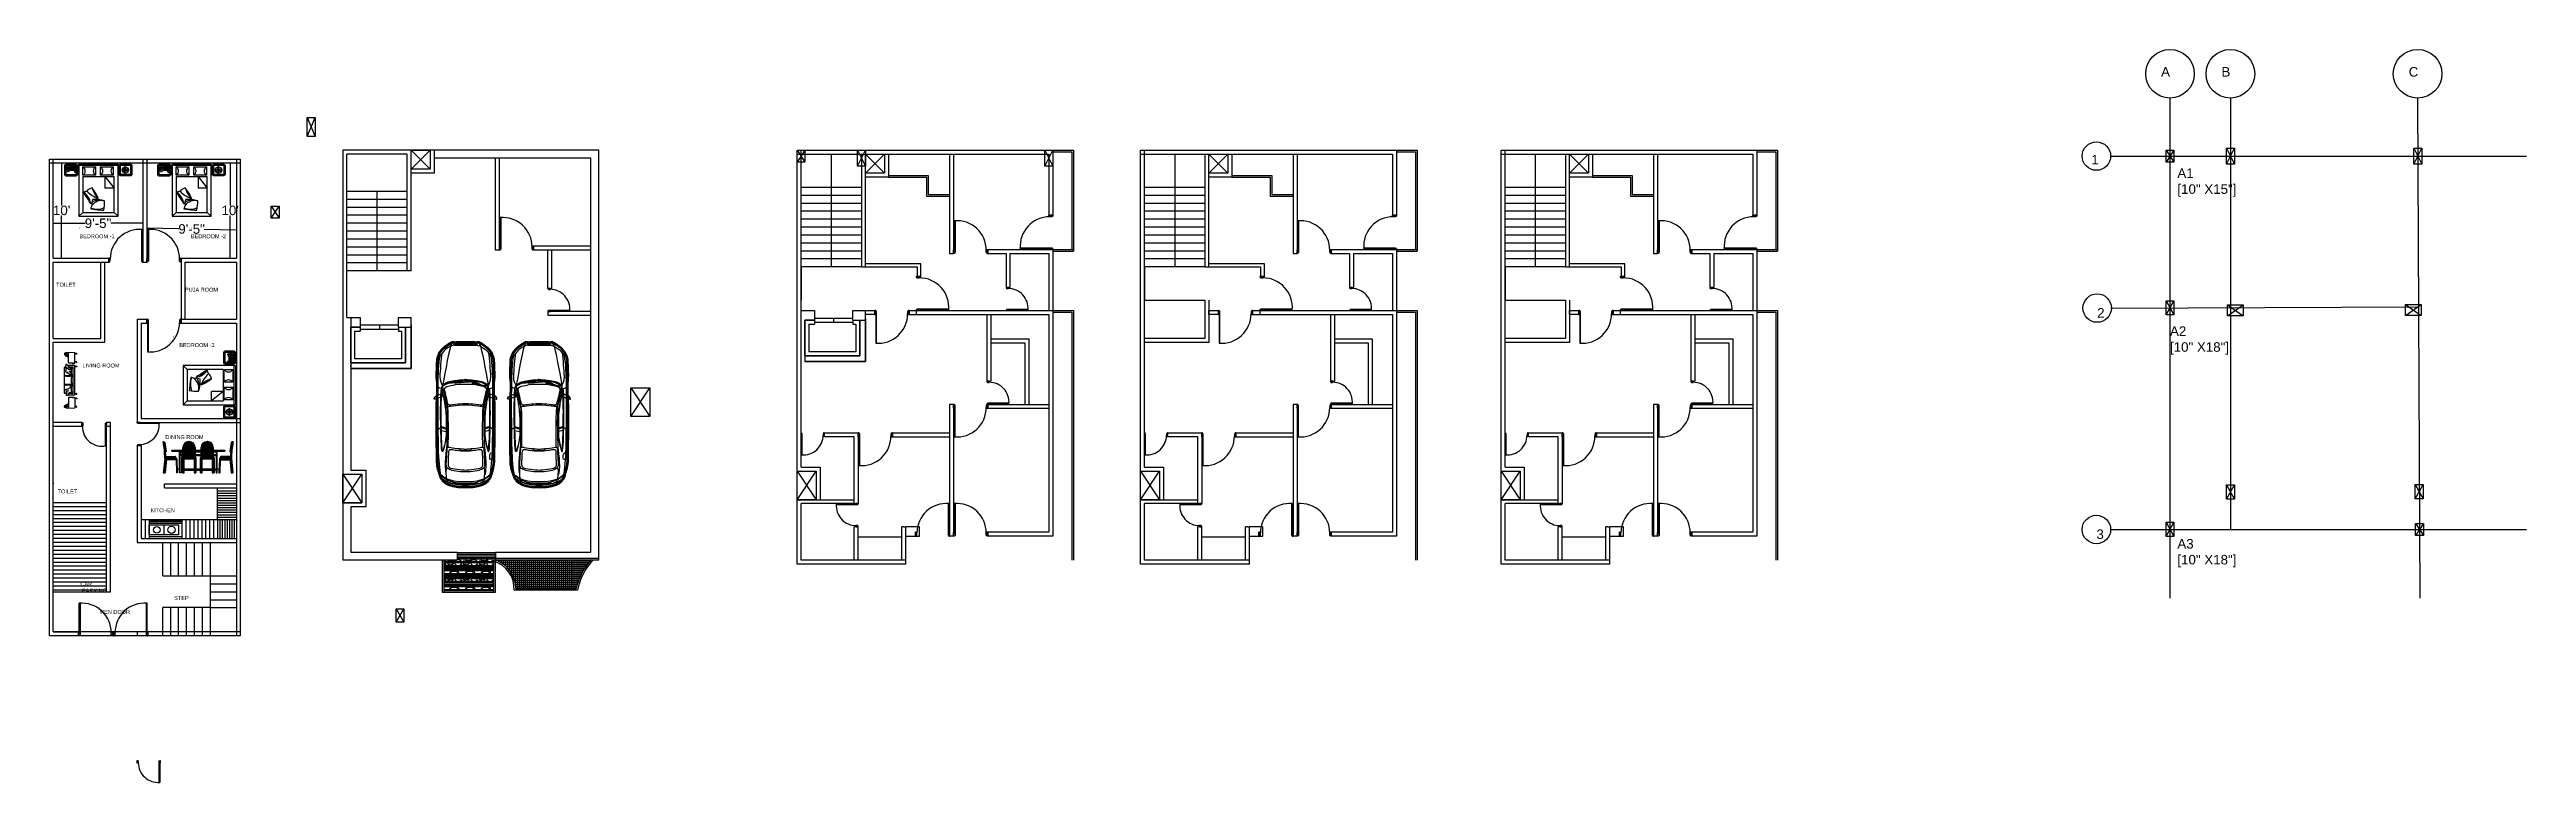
# Model space of a CAD drawing. Header units: inches. Extents: x -1 to 3117, y -477 to 446.
import ezdxf

# ---------------------------------------------------------------- set-up
doc = ezdxf.new("R2010")
doc.units = ezdxf.units.IN
doc.header["$MEASUREMENT"] = 0
doc.styles.get("Standard").update_dxf_attribs({"font": 'arial.ttf'})
doc.dimstyles.get("Standard").update_dxf_attribs({"dimtxt": 12, "dimasz": 0.18, "dimexe": 0.18, "dimexo": 0.0625, "dimgap": 0.09, "dimtad": 0, "dimtih": 1, "dimtoh": 1, "dimdec": 0, "dimzin": 0, "dimdsep": 46, "dimlunit": 3, "dimtxsty": 'Standard', "dimcen": 0.09, "dimadec": 0, "dimazin": 0, "dimtfac": 1, "dimtdec": 0, "dimtofl": 0, "dimtmove": 0, "dimatfit": 3, "dimfxl": 1, "dimtolj": 1, "dimtzin": 0, "dimarcsym": 0})

msp = doc.modelspace()

# ---------------------------------------------------------------- texts
at = {"char_height": 12, "attachment_point": 1}
for s, width, gutter_width, heights, insert in [('A', 35.922, 1, [0], (2657.2, 423.8)), ('B', 35.922, 1, [0], (2733.2, 423.8)), ('C', 35.922, 1, [0], (2968.9, 423.8)), ('1', 21.013, 1, [0], (2569.3, 313.2)), ('A1\\P[10" X15"]', 74.091, 85.4, [57.8], (2677.7, 296.2)), ('2', 55.773, 1, [1.77635683940025e-15], (2576.7, 120.4)), ('A2\\P[10" X18"]', 74.091, 85.4, [57.8], (2668.4, 97.4)), ('3', 58.561, 1, [0], (2575.8, -158.3)), ('A3\\P[10" X18"]', 74.091, 85.4, [57.8], (2677.7, -170.3))]:
    msp.add_mtext_dynamic_manual_height_columns(s, width=width, gutter_width=gutter_width, heights=heights, dxfattribs=dict(at, insert=insert))
at = {"color": 240, "true_color": 0xed1f24, "char_height": 5, "attachment_point": 1}
for s, width, heights, insert in [("\\P\\P\\P\\P\\P'\\PBEDROOM -1", 350.703, [0], (37, 263.3)), ("\\P\\P\\P\\P\\P'\\PBEDROOM -2", 350.703, [0], (177.4, 263.3)), ('\\P\\P\\P  TOILET ', 350.703, [0], (3.9, 177.3)), ("\\P\\P\\P\\P\\P'\\P    BEDROOM -3", 350.703, [0], (155, 126.3)), ('\\P\\P\\P  LIVING ROOM', 350.703, [0], (37, 75.6)), ("\\P\\P\\P\\P\\P'\\P     DINING ROOM", 350.703, [0], (135.5, 10.5)), ("\\P\\P\\P\\P\\P'\\P   TOILET", 350.703, [0], (3.9, -57.9)), ("\\P\\P\\P\\P\\P'\\P\\P      KITCHEN", 350.703, [0], (114.9, -73.3)), ('STEP', 136.107, [44.8], (156.3, -242.1))]:
    msp.add_mtext_dynamic_manual_height_columns(s, width=width, gutter_width=1, heights=heights, dxfattribs=dict(at, insert=insert))
at = {"color": 242, "true_color": 0xcd2027, "char_height": 5, "attachment_point": 1}
for s, width, heights, insert in [('PUJA ROOM', 350.703, [0], (169.9, 146)), ('CAR\\P PARKING', 85.92, [30.2], (38.3, -224.3))]:
    msp.add_mtext_dynamic_manual_height_columns(s, width=width, gutter_width=1, heights=heights, dxfattribs=dict(at, insert=insert))
at = {"color": 32, "true_color": 0xcd6928, "insert": (62.3, -259.6), "char_height": 5, "attachment_point": 1}
msp.add_mtext_dynamic_manual_height_columns('MEN DOOR', width=228.311, gutter_width=1, heights=[88.5], dxfattribs=at)

# ---------------------------------------------------------------- blocks, each defined once
blk = doc.blocks.new('A$C50B66110')
for p, q in [((0.015, 1.963), (0.015, 1.583)), ((0.05, 1.998), (0.48, 1.998)), ((0.065, 1.948), (0.065, 1.598)), ((0.065, 1.948), (0.465, 1.948)), ((0.151, 1.687), (0.151, 1.997)), ((0.465, 1.948), (0.465, 1.598)), ((0.515, 1.963), (0.515, 1.583)), ((0.572, 1.949), (0.572, 2)), ((0.572, 2), (2.072, 2)), ((2.072, 1.949), (0.572, 1.949)), ((0.572, 1.949), (0.572, 0)), ((2.072, 1.949), (2.072, 2)), ((2.072, 0), (2.072, 1.949)), ((2.105, 1.964), (2.105, 1.584)), ((2.57, 1.999), (2.14, 1.999)), ((2.155, 1.949), (2.155, 1.599)), ((2.555, 1.949), (2.155, 1.949)), ((2.351, 1.62), (2.351, 1.93)), ((2.555, 1.949), (2.555, 1.599)), ((2.605, 1.964), (2.605, 1.584)), ((0, 1.842), (0.2, 1.842)), ((0.05, 1.548), (0.48, 1.548)), ((0.065, 1.598), (0.465, 1.598)), ((2.57, 1.549), (2.14, 1.549)), ((2.555, 1.599), (2.155, 1.599)), ((2.502, 1.774), (2.202, 1.774)), ((0.572, 0), (2.072, 0))]:
    blk.add_line(p, q)
at = {"linetype": 'ByBlock'}
for p, q in [((0.248, 1.916), (0.246, 1.914)), ((0.246, 1.914), (0.246, 1.756)), ((0.248, 1.916), (0.429, 1.916)), ((0.253, 1.904), (0.253, 1.843)), ((0.367, 1.904), (0.253, 1.904)), ((0.367, 1.843), (0.367, 1.904)), ((0.377, 1.907), (0.382, 1.913)), ((0.377, 1.769), (0.377, 1.907)), ((0.382, 1.909), (0.381, 1.905)), ((0.381, 1.905), (0.381, 1.874)), ((0.381, 1.905), (0.391, 1.895)), ((0.382, 1.913), (0.416, 1.913)), ((0.386, 1.912), (0.382, 1.909)), ((0.392, 1.897), (0.386, 1.912)), ((0.386, 1.912), (0.414, 1.912)), ((0.408, 1.897), (0.414, 1.912)), ((0.42, 1.905), (0.409, 1.895)), ((0.414, 1.912), (0.418, 1.909)), ((0.416, 1.913), (0.422, 1.907)), ((0.418, 1.909), (0.42, 1.905)), ((0.42, 1.905), (0.42, 1.874)), ((0.422, 1.907), (0.422, 1.77)), ((0.429, 1.916), (0.431, 1.914)), ((0.431, 1.914), (0.431, 1.756)), ((0.246, 1.756), (0.248, 1.754)), ((0.4, 1.754), (0.248, 1.754)), ((0.253, 1.843), (0.367, 1.843)), ((0.32, 1.817), (0.253, 1.817)), ((0.253, 1.817), (0.253, 1.796)), ((0.253, 1.796), (0.32, 1.796)), ((0.265, 1.79), (0.254, 1.79)), ((0.254, 1.79), (0.254, 1.786)), ((0.254, 1.786), (0.265, 1.786)), ((0.254, 1.766), (0.254, 1.773)), ((0.254, 1.773), (0.265, 1.773)), ((0.265, 1.766), (0.254, 1.766)), ((0.257, 1.841), (0.257, 1.829)), ((0.367, 1.841), (0.257, 1.841)), ((0.257, 1.829), (0.367, 1.829)), ((0.268, 1.814), (0.264, 1.814)), ((0.264, 1.814), (0.264, 1.811)), ((0.264, 1.811), (0.268, 1.811)), ((0.264, 1.802), (0.264, 1.798)), ((0.268, 1.802), (0.264, 1.802)), ((0.264, 1.798), (0.268, 1.798)), ((0.265, 1.786), (0.265, 1.79)), ((0.265, 1.773), (0.265, 1.766)), ((0.266, 1.841), (0.266, 1.829)), ((0.268, 1.811), (0.268, 1.814)), ((0.268, 1.798), (0.268, 1.802)), ((0.281, 1.79), (0.27, 1.79)), ((0.27, 1.79), (0.27, 1.786)), ((0.27, 1.786), (0.281, 1.786)), ((0.27, 1.766), (0.27, 1.773)), ((0.27, 1.773), (0.281, 1.773)), ((0.281, 1.766), (0.27, 1.766)), ((0.276, 1.841), (0.276, 1.829)), ((0.281, 1.786), (0.281, 1.79)), ((0.281, 1.773), (0.281, 1.766)), ((0.285, 1.841), (0.285, 1.829)), ((0.285, 1.814), (0.285, 1.811)), ((0.288, 1.814), (0.285, 1.814)), ((0.285, 1.811), (0.288, 1.811)), ((0.285, 1.802), (0.285, 1.798)), ((0.288, 1.802), (0.285, 1.802)), ((0.285, 1.798), (0.288, 1.798)), ((0.297, 1.79), (0.286, 1.79)), ((0.286, 1.79), (0.286, 1.786)), ((0.286, 1.786), (0.297, 1.786)), ((0.286, 1.766), (0.286, 1.773)), ((0.286, 1.773), (0.297, 1.773)), ((0.297, 1.766), (0.286, 1.766)), ((0.288, 1.811), (0.288, 1.814)), ((0.288, 1.798), (0.288, 1.802)), ((0.294, 1.841), (0.294, 1.829)), ((0.297, 1.786), (0.297, 1.79)), ((0.297, 1.773), (0.297, 1.766)), ((0.302, 1.79), (0.302, 1.786)), ((0.313, 1.79), (0.302, 1.79)), ((0.302, 1.786), (0.313, 1.786)), ((0.302, 1.773), (0.313, 1.773)), ((0.302, 1.766), (0.302, 1.773)), ((0.313, 1.766), (0.302, 1.766)), ((0.303, 1.841), (0.303, 1.829)), ((0.305, 1.814), (0.305, 1.811)), ((0.309, 1.814), (0.305, 1.814)), ((0.305, 1.811), (0.309, 1.811)), ((0.305, 1.802), (0.305, 1.798)), ((0.309, 1.802), (0.305, 1.802)), ((0.305, 1.798), (0.309, 1.798)), ((0.309, 1.811), (0.309, 1.814)), ((0.309, 1.798), (0.309, 1.802)), ((0.312, 1.841), (0.312, 1.829)), ((0.313, 1.786), (0.313, 1.79)), ((0.313, 1.773), (0.313, 1.766)), ((0.32, 1.796), (0.32, 1.817)), ((0.33, 1.811), (0.34, 1.811)), ((0.33, 1.804), (0.33, 1.811)), ((0.34, 1.804), (0.33, 1.804)), ((0.33, 1.798), (0.34, 1.798)), ((0.33, 1.792), (0.33, 1.798)), ((0.34, 1.792), (0.33, 1.792)), ((0.33, 1.778), (0.33, 1.785)), ((0.33, 1.785), (0.34, 1.785)), ((0.34, 1.778), (0.33, 1.778)), ((0.33, 1.772), (0.34, 1.772)), ((0.33, 1.765), (0.33, 1.772)), ((0.34, 1.765), (0.33, 1.765)), ((0.34, 1.811), (0.34, 1.804)), ((0.34, 1.798), (0.34, 1.792)), ((0.34, 1.785), (0.34, 1.778)), ((0.34, 1.772), (0.34, 1.765)), ((0.344, 1.804), (0.344, 1.811)), ((0.344, 1.811), (0.353, 1.811)), ((0.353, 1.804), (0.344, 1.804)), ((0.344, 1.798), (0.353, 1.798)), ((0.344, 1.792), (0.344, 1.798)), ((0.353, 1.792), (0.344, 1.792)), ((0.344, 1.778), (0.344, 1.785)), ((0.344, 1.785), (0.353, 1.785)), ((0.353, 1.778), (0.344, 1.778)), ((0.344, 1.772), (0.353, 1.772)), ((0.344, 1.765), (0.344, 1.772)), ((0.353, 1.765), (0.344, 1.765)), ((0.353, 1.811), (0.353, 1.804)), ((0.353, 1.798), (0.353, 1.792)), ((0.353, 1.785), (0.353, 1.778)), ((0.353, 1.772), (0.353, 1.765)), ((0.358, 1.811), (0.367, 1.811)), ((0.358, 1.804), (0.358, 1.811)), ((0.367, 1.804), (0.358, 1.804)), ((0.358, 1.798), (0.367, 1.798)), ((0.358, 1.792), (0.358, 1.798)), ((0.367, 1.792), (0.358, 1.792)), ((0.358, 1.779), (0.358, 1.786)), ((0.358, 1.786), (0.367, 1.786)), ((0.367, 1.779), (0.358, 1.779)), ((0.358, 1.765), (0.358, 1.772)), ((0.358, 1.772), (0.367, 1.772)), ((0.367, 1.765), (0.358, 1.765)), ((0.367, 1.829), (0.367, 1.841)), ((0.367, 1.811), (0.367, 1.804)), ((0.367, 1.798), (0.367, 1.792)), ((0.367, 1.786), (0.367, 1.779)), ((0.367, 1.772), (0.367, 1.765)), ((0.383, 1.763), (0.377, 1.769)), ((0.381, 1.874), (0.383, 1.868)), ((0.381, 1.802), (0.383, 1.808)), ((0.381, 1.771), (0.381, 1.802)), ((0.381, 1.771), (0.391, 1.781)), ((0.382, 1.766), (0.381, 1.771)), ((0.386, 1.764), (0.382, 1.766)), ((0.383, 1.868), (0.386, 1.863)), ((0.383, 1.808), (0.386, 1.813)), ((0.399, 1.763), (0.383, 1.763)), ((0.386, 1.863), (0.388, 1.854)), ((0.386, 1.813), (0.388, 1.821)), ((0.392, 1.779), (0.386, 1.764)), ((0.386, 1.764), (0.399, 1.764)), ((0.388, 1.854), (0.388, 1.843)), ((0.388, 1.821), (0.388, 1.843)), ((0.391, 1.895), (0.392, 1.897)), ((0.391, 1.843), (0.391, 1.895)), ((0.391, 1.843), (0.391, 1.781)), ((0.391, 1.781), (0.392, 1.779)), ((0.408, 1.897), (0.392, 1.897)), ((0.408, 1.779), (0.392, 1.779)), ((0.402, 1.768), (0.399, 1.768)), ((0.399, 1.768), (0.399, 1.758)), ((0.399, 1.758), (0.402, 1.746)), ((0.403, 1.758), (0.402, 1.768)), ((0.402, 1.746), (0.405, 1.735)), ((0.403, 1.725), (0.402, 1.72)), ((0.402, 1.72), (0.409, 1.719)), ((0.409, 1.719), (0.402, 1.715)), ((0.402, 1.715), (0.403, 1.708)), ((0.403, 1.764), (0.414, 1.764)), ((0.416, 1.763), (0.403, 1.763)), ((0.405, 1.751), (0.403, 1.758)), ((0.405, 1.728), (0.403, 1.725)), ((0.403, 1.708), (0.41, 1.708)), ((0.429, 1.754), (0.404, 1.754)), ((0.405, 1.735), (0.404, 1.729)), ((0.404, 1.729), (0.405, 1.728)), ((0.41, 1.708), (0.404, 1.703)), ((0.404, 1.703), (0.407, 1.697)), ((0.407, 1.74), (0.405, 1.751)), ((0.408, 1.735), (0.407, 1.74)), ((0.407, 1.697), (0.414, 1.699)), ((0.409, 1.895), (0.408, 1.897)), ((0.409, 1.781), (0.408, 1.779)), ((0.408, 1.779), (0.414, 1.764)), ((0.408, 1.729), (0.408, 1.735)), ((0.412, 1.726), (0.408, 1.729)), ((0.409, 1.843), (0.409, 1.895)), ((0.409, 1.843), (0.409, 1.781)), ((0.42, 1.771), (0.409, 1.781)), ((0.414, 1.699), (0.41, 1.692)), ((0.41, 1.692), (0.414, 1.688)), ((0.411, 1.72), (0.412, 1.726)), ((0.412, 1.706), (0.411, 1.72)), ((0.421, 1.695), (0.412, 1.706)), ((0.414, 1.863), (0.413, 1.854)), ((0.413, 1.854), (0.413, 1.843)), ((0.413, 1.821), (0.413, 1.843)), ((0.414, 1.813), (0.413, 1.821)), ((0.417, 1.868), (0.414, 1.863)), ((0.417, 1.808), (0.414, 1.813)), ((0.414, 1.764), (0.418, 1.766)), ((0.414, 1.688), (0.419, 1.692)), ((0.422, 1.77), (0.416, 1.763)), ((0.42, 1.874), (0.417, 1.868)), ((0.42, 1.802), (0.417, 1.808)), ((0.418, 1.766), (0.42, 1.771)), ((0.419, 1.692), (0.418, 1.686)), ((0.418, 1.686), (0.423, 1.683)), ((0.42, 1.771), (0.42, 1.802)), ((0.433, 1.688), (0.421, 1.695)), ((0.423, 1.683), (0.428, 1.688)), ((0.428, 1.688), (0.428, 1.68)), ((0.428, 1.68), (0.432, 1.679)), ((0.431, 1.756), (0.429, 1.754)), ((0.438, 1.774), (0.431, 1.777)), ((0.431, 1.772), (0.436, 1.771)), ((0.432, 1.679), (0.435, 1.685)), ((0.447, 1.687), (0.433, 1.688)), ((0.435, 1.685), (0.438, 1.679)), ((0.436, 1.771), (0.441, 1.767)), ((0.441, 1.771), (0.438, 1.774)), ((0.438, 1.679), (0.442, 1.678)), ((0.443, 1.769), (0.441, 1.771)), ((0.441, 1.767), (0.442, 1.766)), ((0.444, 1.766), (0.442, 1.763)), ((0.442, 1.766), (0.444, 1.766)), ((0.442, 1.763), (0.451, 1.755)), ((0.442, 1.678), (0.444, 1.685)), ((0.448, 1.77), (0.443, 1.769)), ((0.444, 1.685), (0.446, 1.677)), ((0.446, 1.677), (0.451, 1.679)), ((0.461, 1.693), (0.447, 1.687)), ((0.45, 1.768), (0.448, 1.77)), ((0.448, 1.765), (0.45, 1.768)), ((0.451, 1.767), (0.448, 1.765)), ((0.454, 1.764), (0.451, 1.767)), ((0.451, 1.755), (0.466, 1.742)), ((0.451, 1.685), (0.456, 1.68)), ((0.451, 1.679), (0.451, 1.685)), ((0.452, 1.757), (0.454, 1.764)), ((0.458, 1.761), (0.452, 1.757)), ((0.456, 1.68), (0.46, 1.682)), ((0.463, 1.755), (0.458, 1.761)), ((0.459, 1.689), (0.464, 1.683)), ((0.46, 1.682), (0.459, 1.689)), ((0.471, 1.703), (0.461, 1.693)), ((0.462, 1.748), (0.463, 1.755)), ((0.467, 1.751), (0.462, 1.748)), ((0.464, 1.683), (0.468, 1.686)), ((0.465, 1.693), (0.472, 1.69)), ((0.468, 1.686), (0.465, 1.693)), ((0.466, 1.742), (0.474, 1.72)), ((0.471, 1.747), (0.467, 1.751)), ((0.47, 1.742), (0.471, 1.747)), ((0.477, 1.742), (0.47, 1.742)), ((0.474, 1.72), (0.471, 1.703)), ((0.475, 1.693), (0.471, 1.699)), ((0.471, 1.699), (0.478, 1.697)), ((0.472, 1.733), (0.479, 1.736)), ((0.479, 1.733), (0.472, 1.733)), ((0.472, 1.69), (0.475, 1.693)), ((0.474, 1.708), (0.481, 1.707)), ((0.48, 1.701), (0.474, 1.708)), ((0.476, 1.723), (0.481, 1.728)), ((0.482, 1.723), (0.476, 1.723)), ((0.476, 1.715), (0.484, 1.718)), ((0.482, 1.712), (0.476, 1.715)), ((0.479, 1.736), (0.477, 1.742)), ((0.478, 1.697), (0.48, 1.701)), ((0.481, 1.728), (0.479, 1.733)), ((0.481, 1.707), (0.482, 1.712)), ((0.484, 1.718), (0.482, 1.723)), ((0.722, 1.525), (1.922, 1.525)), ((0.722, 1.525), (0.722, 0.15)), ((1.922, 0.15), (1.922, 1.525)), ((0.722, 0.15), (1.922, 0.15))]:
    blk.add_line(p, q, dxfattribs=at)
at = {"linetype": 'Continuous'}
for p, q in [((0.726, 1.573), (0.726, 1.895)), ((0.726, 1.895), (1.211, 1.895)), ((1.211, 1.573), (0.726, 1.573)), ((1.211, 1.895), (1.211, 1.573)), ((1.401, 1.573), (1.401, 1.895)), ((1.401, 1.895), (1.886, 1.895)), ((1.886, 1.573), (1.401, 1.573)), ((1.567, 1.525), (1.567, 1.08)), ((1.567, 1.525), (1.922, 1.08)), ((1.922, 1.08), (1.567, 1.08)), ((1.886, 1.895), (1.886, 1.573)), ((0.572, 0), (0.722, 0.15)), ((2.072, 0), (1.922, 0.15))]:
    blk.add_line(p, q, dxfattribs=at)
for centre, radius in [((0.151, 1.842), 0.12), ((0.151, 1.842), 0.06), ((2.351, 1.774), 0.12), ((2.351, 1.774), 0.06)]:
    blk.add_circle(centre, radius)
for centre, radius, start, end in [((0.015, 1.998), 0.035, 270, 0), ((0.515, 1.998), 0.035, 180, 270), ((2.105, 1.999), 0.035, 270, 0), ((2.605, 1.999), 0.035, 180, 270), ((0.015, 1.548), 0.035, 0, 90), ((0.515, 1.548), 0.035, 90, 180), ((1, 0.431), 0.548, 103.20343, 117.03623), ((1.15, 0.737), 0.358, 102.47819, 140.46254), ((1.656, 1.709), 1.08, 223.63057, 251.4288), ((0.328, 0.437), 0.988, 28.49711, 41.05657), ((1.912, 1.316), 0.87, 195.33601, 226.41927), ((2.105, 1.549), 0.035, 0, 90), ((2.605, 1.549), 0.035, 90, 180), ((0.448, 0.441), 0.566, 5.33912, 57.68949), ((1.823, 1.375), 1.165, 203.06416, 220.32086), ((0.455, 0.531), 0.488, 10.69865, 52.68638), ((1.598, 0.935), 0.734, 205.25901, 216.93514), ((-0.018, 2.435), 2.198, 297.92482, 299.3793), ((1.563, 0.182), 0.548, 154.76704, 168.59984), ((1.334, 1.414), 1.165, 254.62778, 271.88448), ((1.268, 0.961), 0.689, 250.29361, 293.6414), ((1.417, 0.49), 0.358, 154.0418, 192.02615), ((1.367, 0.007), 0.608, 71.81005, 120.13512), ((1.443, 0.122), 0.477, 76.18494, 142.00166), ((1.14, -0.34), 0.988, 80.06073, 92.62018), ((0.565, 0.438), 0.787, 18.35266, 36.68512), ((-0.018, 2.435), 2.198, 305.29657, 307.24182), ((1.287, -0.154), 0.787, 69.91627, 88.24873), ((1.54, 0.964), 0.734, 256.82263, 268.49876), ((-0.64, 0.631), 2.198, 349.48843, 358.80544)]:
    blk.add_arc(centre, radius, start, end)
for centre, start, end in [((0.624, 1.734), 302.12017, 57.87983), ((1.313, 1.734), 122.12017, 237.87983), ((1.299, 1.734), 302.12017, 57.87983), ((1.988, 1.734), 122.12017, 237.87983)]:
    blk.add_arc(centre, 0.191, start, end, dxfattribs=at)
blk = doc.blocks.new('A$C4B44320F')
for p, q in [((35, 1050), (0, 1044)), ((35, 1049), (0, 1045)), ((1, 1042), (35, 1047)), ((1, 1041), (36, 1046)), ((1, 1040), (36, 1045)), ((2, 1037), (37, 1043)), ((3, 1034), (37, 1039)), ((4, 1030), (38, 1035)), ((5, 1023), (40, 1028)), ((7, 1013), (42, 1017)), ((11, 998), (45, 1002)), ((15, 976), (50, 980)), ((21, 943), (56, 947)), ((30, 896), (65, 898)), ((40, 1026), (59, 1029)), ((59, 1029), (105, 712)), ((671, 0), (671, 855)), ((706, 0), (706, 855)), ((716, 514), (716, 855)), ((716, 514), (716, 855)), ((736, 514), (736, 931)), ((756, 514), (756, 959)), ((776, 514), (776, 977)), ((796, 514), (796, 991)), ((816, 514), (816, 1000)), ((836, 514), (836, 1006)), ((856, 514), (856, 1009)), ((871, 1055), (883, 1055)), ((871, 1020), (883, 1020)), ((871, 1010), (883, 1010)), ((876, 514), (876, 1010)), ((896, 514), (896, 1009)), ((916, 514), (916, 1006)), ((936, 514), (936, 1001)), ((956, 514), (956, 992)), ((976, 514), (976, 979)), ((996, 514), (996, 961)), ((1016, 514), (1016, 935)), ((1036, 514), (1036, 880)), ((1038, 855), (1038, 514)), ((1048, 855), (1048, 0)), ((1083, 855), (1083, 0)), ((1288, 0), (1288, 855)), ((1323, 0), (1323, 855)), ((1333, 514), (1333, 855)), ((1333, 514), (1333, 855)), ((1353, 514), (1353, 931)), ((1373, 514), (1373, 959)), ((1393, 514), (1393, 977)), ((1413, 514), (1413, 991)), ((1433, 514), (1433, 1000)), ((1453, 514), (1453, 1006)), ((1473, 514), (1473, 1009)), ((1488, 1055), (1500, 1055)), ((1488, 1020), (1500, 1020)), ((1488, 1010), (1500, 1010)), ((1493, 514), (1493, 1010)), ((1513, 514), (1513, 1009)), ((1533, 514), (1533, 1006)), ((1553, 514), (1553, 1001)), ((1573, 514), (1573, 992)), ((1593, 514), (1593, 979)), ((1613, 514), (1613, 961)), ((1633, 514), (1633, 935)), ((1653, 514), (1653, 880)), ((1655, 855), (1655, 514)), ((1665, 855), (1665, 0)), ((1700, 855), (1700, 0)), ((2311, 1029), (2265, 712)), ((2340, 896), (2305, 898)), ((2330, 1026), (2311, 1029)), ((2349, 943), (2314, 947)), ((2355, 976), (2320, 980)), ((2360, 998), (2325, 1002)), ((2363, 1013), (2328, 1017)), ((2365, 1023), (2330, 1028)), ((2367, 1030), (2332, 1035)), ((2368, 1034), (2333, 1039)), ((2369, 1041), (2334, 1046)), ((2369, 1040), (2334, 1045)), ((2368, 1037), (2334, 1043)), ((2335, 1050), (2370, 1044)), ((2335, 1049), (2370, 1045)), ((2369, 1042), (2335, 1047)), ((50, 480), (2, 0)), ((2, 0), (62, 0)), ((80, 456), (32, 0)), ((40, 825), (76, 826)), ((110, 455), (62, 0)), ((105, 712), (88, 710)), ((88, 525), (88, 536)), ((103, 551), (405, 551)), ((405, 510), (103, 510)), ((434, 436), (110, 436)), ((135, 510), (409, 510)), ((409, 480), (135, 480)), ((287, 760), (671, 760)), ((287, 760), (671, 760)), ((287, 726), (287, 760)), ((671, 726), (287, 726)), ((287, 726), (671, 726)), ((287, 726), (671, 726)), ((420, 536), (420, 525)), ((435, 455), (447, 0)), ((447, 0), (477, 1)), ((465, 455), (477, 0)), ((473, 132), (562, 132)), ((558, 0), (558, 726)), ((558, 726), (597, 726)), ((597, 0), (558, 0)), ((597, 726), (597, 0)), ((597, 575), (597, 726)), ((597, 575), (597, 726)), ((597, 605), (597, 706)), ((597, 706), (671, 706)), ((671, 605), (597, 605)), ((671, 575), (597, 575)), ((671, 575), (597, 575)), ((597, 117), (651, 117)), ((597, 87), (651, 87)), ((599, 132), (651, 132)), ((651, 0), (651, 514)), ((651, 514), (671, 514)), ((651, 0), (706, 0)), ((704, 132), (1048, 132)), ((706, 502), (1048, 502)), ((1048, 456), (706, 456)), ((706, 117), (1048, 117)), ((706, 87), (1048, 87)), ((716, 514), (1038, 514)), ((1038, 514), (716, 514)), ((1048, 502), (1048, 456)), ((1048, 0), (1111, 0)), ((1083, 760), (1288, 760)), ((1083, 726), (1288, 726)), ((1083, 706), (1288, 706)), ((1288, 605), (1083, 605)), ((1288, 575), (1083, 575)), ((1083, 514), (1111, 514)), ((1109, 132), (1267, 132)), ((1111, 514), (1111, 0)), ((1111, 117), (1268, 117)), ((1111, 87), (1268, 87)), ((1268, 0), (1268, 514)), ((1268, 514), (1288, 514)), ((1268, 0), (1323, 0)), ((1323, 502), (1665, 502)), ((1665, 456), (1323, 456)), ((1323, 117), (1665, 117)), ((1323, 87), (1665, 87)), ((1323, 87), (1665, 87)), ((1324, 132), (1669, 132)), ((1333, 514), (1655, 514)), ((1655, 514), (1333, 514)), ((1665, 502), (1665, 456)), ((1665, 0), (1728, 0)), ((1700, 760), (2087, 760)), ((1700, 760), (2087, 760)), ((1700, 726), (2087, 726)), ((1700, 706), (1795, 706)), ((1795, 605), (1700, 605)), ((1795, 575), (1700, 575)), ((1700, 514), (1728, 514)), ((1728, 514), (1728, 0)), ((1728, 117), (1795, 117)), ((1728, 87), (1795, 87)), ((1729, 132), (1794, 132)), ((1795, 726), (1795, 0)), ((1835, 726), (1795, 726)), ((1795, 726), (1795, 575)), ((1795, 726), (1843, 726)), ((1795, 706), (1795, 605)), ((1795, 0), (1835, 0)), ((1835, 0), (1835, 726)), ((1839, 132), (1900, 132)), ((1905, 455), (1893, 0)), ((1893, 0), (1923, 0)), ((1935, 455), (1923, 0)), ((1936, 436), (2260, 436)), ((1950, 536), (1950, 525)), ((2235, 510), (1961, 510)), ((1961, 480), (2235, 480)), ((2267, 551), (1965, 551)), ((1965, 510), (2267, 510)), ((2087, 760), (2087, 726)), ((2261, 455), (2308, 0)), ((2265, 712), (2282, 710)), ((2282, 525), (2282, 536)), ((2291, 456), (2338, 0)), ((2330, 825), (2295, 826)), ((2308, 0), (2368, 0)), ((2320, 480), (2368, 0))]:
    blk.add_line(p, q)
for centre, radius, start, end in [((-2808, 510), 2859, 359.4048, 10.7921), ((-2808, 510), 2894, 359.40706, 10.80611), ((871, 855), 200, 90, 180), ((871, 855), 165, 90, 180), ((871, 855), 155, 90, 180), ((883, 855), 200, 0, 90), ((883, 855), 165, 0, 90), ((883, 855), 155, 0, 90), ((1488, 855), 200, 90, 180), ((1488, 855), 165, 90, 180), ((1488, 855), 155, 90, 180), ((1500, 855), 200, 0, 90), ((1500, 855), 165, 0, 90), ((1500, 855), 155, 0, 90), ((5178, 510), 2894, 169.19389, 180.59294), ((5179, 510), 2859, 169.2079, 180.5952), ((135, 455), 55.5, 90, 177.99396), ((103, 536), 15.1, 90, 180), ((103, 525), 15.1, 180, 270), ((135, 455), 25.5, 90, 177.99396), ((405, 536), 15.1, 0, 90), ((405, 525), 15.1, 270, 0), ((409, 455), 55.5, 0, 90), ((409, 455), 25.5, 0, 90), ((1961, 455), 55.5, 90, 180), ((1961, 455), 25.5, 90, 180), ((1965, 536), 15.1, 90, 180), ((1965, 525), 15.1, 180, 270), ((2235, 455), 55.5, 2.00604, 90), ((2235, 455), 25.5, 2.00604, 90), ((2267, 536), 15.1, 0, 90), ((2267, 525), 15.1, 270, 0)]:
    blk.add_arc(centre, radius, start, end)
blk = doc.blocks.new('A$C14083FE6')
for p, q in [((0, 743), (30, 139)), ((48, 753), (10, 753)), ((763, 129), (40, 129)), ((48, 753), (75, 737)), ((56, 800), (60, 831)), ((75, 753), (56, 800)), ((60, 831), (83, 862)), ((673, 571), (60, 571)), ((75, 753), (110, 675)), ((75, 737), (85, 728)), ((131, 8), (80, 8)), ((80, 8), (80, 0)), ((80, 0), (131, 0)), ((83, 862), (158, 863)), ((85, 728), (102, 691)), ((90, 56), (90, 129)), ((95, 14), (90, 56)), ((110, 675), (122, 657)), ((115, 14), (120, 56)), ((116, 666), (130, 628)), ((119, 864), (119, 865)), ((119, 865), (120, 865)), ((119, 863), (119, 864)), ((120, 863), (120, 865)), ((120, 865), (120, 865)), ((120, 865), (121, 864)), ((120, 863), (134, 843)), ((120, 863), (176, 754)), ((120, 56), (120, 129)), ((121, 864), (122, 863)), ((130, 628), (151, 571)), ((131, 0), (131, 8)), ((134, 843), (145, 818)), ((145, 818), (173, 765)), ((158, 863), (192, 848)), ((173, 765), (196, 720)), ((176, 754), (246, 610)), ((192, 848), (229, 805)), ((196, 720), (232, 642)), ((229, 805), (277, 714)), ((232, 642), (255, 600)), ((246, 610), (259, 573)), ((255, 600), (269, 572)), ((277, 714), (316, 620)), ((316, 620), (331, 571)), ((672, 0), (672, 8)), ((672, 8), (723, 8)), ((723, 0), (672, 0)), ((753, 571), (673, 571)), ((683, 56), (683, 129)), ((688, 14), (683, 56)), ((708, 14), (713, 56)), ((713, 56), (713, 129)), ((723, 8), (723, 0)), ((773, 214), (773, 551)), ((783, 333), (773, 333)), ((773, 289), (773, 139)), ((783, 249), (773, 249)), ((793, 323), (793, 259)), ((913, 683), (915, 718)), ((930, 628), (913, 683)), ((915, 718), (932, 732)), ((994, 574), (930, 628)), ((932, 732), (974, 714)), ((934, 142), (934, 564)), ((944, 574), (1044, 574)), ((944, 132), (3024, 132)), ((989, 606), (970, 622)), ((974, 714), (1035, 703)), ((1007, 610), (989, 630)), ((1011, 600), (989, 606)), ((1042, 8), (991, 8)), ((991, 8), (991, 0)), ((1001, 56), (1001, 129)), ((1006, 14), (1001, 56)), ((1033, 598), (1007, 610)), ((1033, 592), (1011, 600)), ((1026, 14), (1031, 56)), ((1031, 56), (1031, 129)), ((1052, 575), (1033, 598)), ((1035, 703), (1090, 701)), ((1042, 0), (1042, 8)), ((1046, 336), (1046, 272)), ((1054, 703), (1054, 845)), ((1054, 337), (1054, 564)), ((1054, 408), (1054, 523)), ((1054, 262), (1054, 264)), ((1056, 496), (1072, 436)), ((1058, 565), (1072, 531)), ((1062, 849), (1083, 795)), ((1064, 252), (2904, 252)), ((1072, 531), (1074, 508)), ((1072, 436), (1090, 413)), ((1074, 865), (2894, 865)), ((1074, 560), (1108, 506)), ((1102, 514), (1081, 499)), ((1083, 795), (1091, 713)), ((1090, 701), (1106, 709)), ((1090, 413), (1151, 383)), ((1106, 709), (1267, 738)), ((1108, 697), (1161, 684)), ((1108, 506), (1125, 434)), ((1125, 434), (1129, 409)), ((1223, 629), (1152, 659)), ((1176, 380), (1552, 380)), ((1288, 579), (1223, 629)), ((1267, 738), (1322, 760)), ((1322, 760), (1348, 756)), ((1348, 756), (1356, 732)), ((1356, 732), (1356, 705)), ((1356, 705), (1383, 622)), ((1383, 622), (1409, 567)), ((1409, 567), (1441, 504)), ((1441, 504), (1482, 380)), ((1466, 381), (1445, 426)), ((1519, 378), (1489, 426)), ((1556, 459), (1547, 495)), ((1583, 420), (1556, 459)), ((1650, 808), (1626, 723)), ((1677, 868), (1650, 808)), ((1674, 282), (1674, 326)), ((1796, 380), (2172, 380)), ((1829, 378), (1859, 426)), ((1923, 381), (1944, 426)), ((2294, 282), (2297, 327)), ((2378, 386), (2372, 369)), ((2388, 473), (2378, 386)), ((2405, 525), (2388, 473)), ((2457, 571), (2405, 525)), ((2416, 380), (2792, 380)), ((2448, 380), (2452, 390)), ((2452, 390), (2480, 355)), ((2492, 597), (2457, 571)), ((2482, 394), (2475, 485)), ((2484, 375), (2482, 394)), ((2486, 365), (2484, 375)), ((2515, 629), (2492, 597)), ((2506, 612), (2532, 646)), ((2518, 658), (2515, 629)), ((2590, 765), (2518, 658)), ((2532, 646), (2579, 698)), ((2576, 489), (2600, 528)), ((2585, 406), (2576, 489)), ((2583, 371), (2585, 406)), ((2619, 799), (2590, 765)), ((2651, 776), (2619, 799)), ((2717, 773), (2651, 776)), ((2719, 392), (2712, 380)), ((2786, 773), (2717, 773)), ((2740, 413), (2719, 392)), ((2745, 504), (2740, 413)), ((2763, 545), (2745, 504)), ((2773, 409), (2755, 380)), ((2780, 580), (2763, 545)), ((2784, 528), (2773, 409)), ((2796, 615), (2780, 580)), ((2789, 554), (2781, 491)), ((2781, 491), (2807, 382)), ((2876, 799), (2786, 773)), ((2835, 632), (2789, 554)), ((2813, 654), (2796, 615)), ((2834, 698), (2813, 654)), ((2854, 721), (2834, 698)), ((2919, 773), (2835, 632)), ((2850, 436), (2846, 382)), ((2861, 398), (2848, 382)), ((2882, 470), (2850, 436)), ((2858, 751), (2854, 721)), ((2873, 787), (2858, 751)), ((2906, 480), (2862, 399)), ((2908, 489), (2863, 408)), ((2910, 476), (2865, 395)), ((2910, 518), (2871, 437)), ((2914, 479), (2873, 398)), ((2916, 468), (2874, 391)), ((2908, 799), (2876, 799)), ((2893, 511), (2882, 470)), ((2914, 444), (2883, 386)), ((2908, 454), (2885, 394)), ((2900, 857), (2890, 799)), ((2912, 437), (2892, 382)), ((2908, 571), (2893, 511)), ((2914, 419), (2893, 380)), ((2908, 404), (2896, 382)), ((2914, 400), (2900, 375)), ((2914, 387), (2906, 371)), ((2925, 770), (2908, 799)), ((2914, 788), (2914, 845)), ((2914, 346), (2914, 564)), ((2914, 262), (2914, 267)), ((2983, 785), (2919, 785)), ((2924, 574), (3024, 574)), ((2924, 340), (2924, 278)), ((2925, 577), (2994, 583)), ((2926, 0), (2926, 8)), ((2926, 8), (2977, 8)), ((2937, 56), (2937, 129)), ((2942, 14), (2937, 56)), ((2962, 14), (2967, 56)), ((2967, 56), (2967, 129)), ((2977, 8), (2977, 0)), ((3014, 779), (2983, 785)), ((2994, 583), (3040, 629)), ((3058, 782), (3014, 779)), ((3034, 142), (3034, 564)), ((3040, 629), (3090, 701)), ((3090, 767), (3058, 782)), ((3107, 739), (3090, 767)), ((3090, 701), (3110, 727)), ((3110, 727), (3107, 739)), ((3175, 323), (3175, 259)), ((3185, 333), (3195, 333)), ((3185, 249), (3195, 249)), ((3195, 214), (3195, 551)), ((3195, 289), (3195, 139)), ((3205, 129), (3929, 129)), ((3215, 571), (3295, 571)), ((3245, 8), (3245, 0)), ((3297, 8), (3245, 8)), ((3245, 0), (3297, 0)), ((3256, 56), (3256, 129)), ((3261, 14), (3256, 56)), ((3281, 14), (3286, 56)), ((3286, 56), (3286, 129)), ((3295, 571), (3908, 571)), ((3297, 0), (3297, 8)), ((3652, 620), (3637, 571)), ((3691, 714), (3652, 620)), ((3739, 805), (3691, 714)), ((3713, 600), (3700, 572)), ((3722, 610), (3709, 573)), ((3736, 642), (3713, 600)), ((3792, 754), (3722, 610)), ((3772, 720), (3736, 642)), ((3776, 848), (3739, 805)), ((3796, 765), (3772, 720)), ((3810, 863), (3776, 848)), ((3848, 863), (3792, 754)), ((3823, 818), (3796, 765)), ((3885, 862), (3810, 863)), ((3838, 628), (3818, 571)), ((3834, 843), (3823, 818)), ((3848, 863), (3834, 843)), ((3852, 666), (3838, 628)), ((3838, 8), (3889, 8)), ((3838, 0), (3838, 8)), ((3889, 0), (3838, 0)), ((3847, 864), (3846, 863)), ((3848, 865), (3847, 864)), ((3858, 675), (3847, 657)), ((3848, 865), (3848, 865)), ((3849, 865), (3848, 865)), ((3848, 863), (3848, 865)), ((3848, 56), (3848, 129)), ((3853, 14), (3848, 56)), ((3849, 864), (3849, 865)), ((3849, 863), (3849, 864)), ((3893, 753), (3858, 675)), ((3884, 728), (3866, 691)), ((3873, 14), (3878, 56)), ((3878, 56), (3878, 129)), ((3893, 737), (3884, 728)), ((3908, 831), (3885, 862)), ((3889, 8), (3889, 0)), ((3893, 753), (3913, 800)), ((3920, 753), (3893, 737)), ((3913, 800), (3908, 831)), ((3920, 753), (3958, 753)), ((3968, 743), (3939, 139)), ((991, 0), (1042, 0)), ((2977, 0), (2926, 0))]:
    blk.add_line(p, q)
for centre, radius, start, end in [((10, 743), 10, 90, 180), ((99, 498), 82.7, 117.693, 161.48899), ((40, 139), 10, 180, 270), ((105, -43), 57.4, 63.5599, 116.4401), ((697, -43), 57.4, 63.5599, 116.4401), ((753, 551), 20, 0, 90), ((763, 139), 10, 270, 0), ((783, 323), 10, 0, 90), ((783, 259), 10, 270, 0), ((944, 564), 10, 90, 180), ((944, 142), 10, 180, 270), ((1017, -43), 57.4, 63.5599, 116.4401), ((1044, 564), 10, 0, 90), ((1201, 96), 285, 95.11422, 122.84269), ((1087, 301), 50.1, 215.47572, 275.7474), ((1074, 845), 20, 90, 180), ((1064, 262), 10, 180, 270), ((1506, 113), 271, 51.67581, 80.13467), ((1630, 298), 46.7, 276.92764, 339.39851), ((3636, 597), 1980, 172.21755, 187.78245), ((-1275, 597), 2961, 354.80493, 5.19507), ((1842, 113), 271, 99.86533, 128.32419), ((1718, 298), 46.7, 200.60149, 263.07236), ((2126, 113), 271, 51.67581, 80.13467), ((2250, 298), 46.7, 276.92764, 339.39851), ((4250, 605), 1976, 172.5307, 188.11103), ((-650, 577), 2955, 355.12064, 5.52109), ((2462, 113), 271, 99.86533, 128.32419), ((2338, 298), 46.7, 200.60149, 263.07236), ((2776, 91), 290, 59.27387, 86.78335), ((2875, 311), 59.6, 271.31719, 326.44307), ((2894, 845), 20, 0, 90), ((2904, 262), 10, 270, 0), ((2924, 564), 10, 90, 180), ((2951, -43), 57.4, 63.5599, 116.4401), ((3024, 564), 10, 0, 90), ((3024, 142), 10, 270, 0), ((3185, 323), 10, 90, 180), ((3185, 259), 10, 180, 270), ((3215, 551), 20, 90, 180), ((3205, 139), 10, 180, 270), ((3271, -43), 57.4, 63.5599, 116.4401), ((3863, -43), 57.4, 63.5599, 116.4401), ((3870, 498), 82.7, 18.51101, 62.307), ((3929, 139), 10, 270, 0), ((3958, 743), 10, 0, 90)]:
    blk.add_arc(centre, radius, start, end)
blk = doc.blocks.new('*D4')
at = {"color": 0, "lineweight": -2, "transparency": 16777216}
for p, q in [((10.8, 303.3), (14.8, 303.3)), ((14.6, 303.1), (14.6, 249.5)), ((14.6, 183.5), (14.6, 237.1)), ((10.8, 183.3), (14.8, 183.3))]:
    blk.add_line(p, q, dxfattribs=at)
at = {"color": 0, "transparency": 16777216}
for points in [[(14.6, 303.1), (14.7, 303.1), (14.6, 303.3)], [(14.6, 183.5), (14.7, 183.5), (14.6, 183.3)]]:
    blk.add_solid(points, dxfattribs=at)
at = {"layer": 'Defpoints', "color": 0, "transparency": 16777216}
for p in [(10.7, 303.3), (10.7, 183.3), (14.6, 183.3)]:
    blk.add_point(p, dxfattribs=at)
at = {"color": 0, "transparency": 16777216, "insert": (14.6, 243.3), "char_height": 12, "attachment_point": 5}
blk.add_mtext("\\A1;10'", dxfattribs=at)
blk = doc.blocks.new('*D5')
at = {"color": 0, "lineweight": -2, "transparency": 16777216}
for p, q in [((3.9, 227.4), (3.9, 226.9)), ((4.1, 227.1), (44.4, 227.1)), ((116.7, 227.1), (76.4, 227.1)), ((116.9, 227.4), (116.9, 226.9))]:
    blk.add_line(p, q, dxfattribs=at)
at = {"color": 0, "transparency": 16777216}
for points in [[(4.1, 227.1), (4.1, 227.1), (3.9, 227.1)], [(116.7, 227.1), (116.7, 227.1), (116.9, 227.1)]]:
    blk.add_solid(points, dxfattribs=at)
at = {"layer": 'Defpoints', "color": 0, "transparency": 16777216}
for p in [(3.9, 227.4), (116.9, 227.4), (116.9, 227.1)]:
    blk.add_point(p, dxfattribs=at)
at = {"color": 0, "transparency": 16777216, "insert": (60.4, 227.1), "char_height": 12, "attachment_point": 5}
blk.add_mtext('\\A1;9\'-5"', dxfattribs=at)
blk = doc.blocks.new('*D6')
at = {"color": 0, "lineweight": -2, "transparency": 16777216}
for p, q in [((226.8, 303.3), (226.6, 303.3)), ((226.8, 303.1), (226.8, 249.5)), ((226.8, 183.5), (226.8, 237.1)), ((226.9, 183.3), (227, 183.3))]:
    blk.add_line(p, q, dxfattribs=at)
at = {"color": 0, "transparency": 16777216}
for points in [[(226.8, 303.1), (226.9, 303.1), (226.8, 303.3)], [(226.8, 183.5), (226.9, 183.5), (226.8, 183.3)]]:
    blk.add_solid(points, dxfattribs=at)
at = {"layer": 'Defpoints', "color": 0, "transparency": 16777216}
for p in [(226.8, 303.3), (226.8, 183.3), (226.8, 183.3)]:
    blk.add_point(p, dxfattribs=at)
at = {"color": 0, "transparency": 16777216, "insert": (226.8, 243.3), "char_height": 12, "attachment_point": 5}
blk.add_mtext("\\A1;10'", dxfattribs=at)
blk = doc.blocks.new('*D7')
at = {"color": 0, "lineweight": -2, "transparency": 16777216}
for p, q in [((121.9, 230.3), (121.7, 221.3)), ((121.8, 221.4), (162.1, 220.4)), ((234.5, 218.5), (194.2, 219.5)), ((234.9, 227.4), (234.7, 218.3))]:
    blk.add_line(p, q, dxfattribs=at)
at = {"color": 0, "transparency": 16777216}
for points in [[(121.8, 221.5), (121.8, 221.4), (121.7, 221.4)], [(234.5, 218.5), (234.5, 218.4), (234.7, 218.5)]]:
    blk.add_solid(points, dxfattribs=at)
at = {"layer": 'Defpoints', "color": 0, "transparency": 16777216}
for p in [(121.9, 230.4), (234.7, 218.5), (234.9, 227.4)]:
    blk.add_point(p, dxfattribs=at)
at = {"color": 0, "transparency": 16777216, "insert": (178.2, 219.9), "char_height": 12, "attachment_point": 5}
blk.add_mtext('\\A1;9\'-5"', dxfattribs=at)
blk = doc.blocks.new('A$C0B5925C7')
at = {"lineweight": 53}
blk.add_open_spline([(0, 1.005), (0.007, 1.685), (0.236, 1.783), (0.386, 1.825), (0.386, 1.825), (0.475, 1.852), (0.546, 1.874), (0.582, 1.885), (0.582, 1.885), (0.619, 1.896), (0.729, 1.919), (0.822, 1.921), (0.822, 1.921), (0.914, 1.923), (1.466, 1.932), (1.618, 1.932), (1.618, 1.932), (1.77, 1.932), (2.484, 1.932), (2.585, 1.932), (2.585, 1.932), (2.686, 1.932), (3.091, 1.91), (3.22, 1.91), (3.22, 1.91), (3.349, 1.91), (3.51, 1.932), (3.577, 1.932), (3.577, 1.932), (3.644, 1.932), (3.998, 1.919), (4.076, 1.914), (4.076, 1.914), (4.154, 1.908), (4.198, 1.879), (4.254, 1.854), (4.254, 1.854), (4.47, 1.756), (4.588, 1.506), (4.606, 1.479), (4.606, 1.479), (4.624, 1.452), (4.634, 1.423), (4.634, 1.388), (4.634, 1.388), (4.634, 1.353), (4.617, 1.345), (4.62, 1.33), (4.62, 1.33), (4.624, 1.316), (4.634, 1.279), (4.634, 1.239), (4.634, 1.239), (4.634, 1.199), (4.634, 1.005), (4.634, 1.005), (4.634, 1.005), (4.634, 1.005), (4.634, 0.811), (4.634, 0.771), (4.634, 0.771), (4.634, 0.731), (4.624, 0.695), (4.62, 0.68), (4.62, 0.68), (4.617, 0.666), (4.634, 0.657), (4.634, 0.622), (4.634, 0.622), (4.634, 0.588), (4.624, 0.559), (4.606, 0.532), (4.606, 0.532), (4.588, 0.504), (4.47, 0.254), (4.254, 0.156), (4.254, 0.156), (4.198, 0.131), (4.154, 0.102), (4.076, 0.096), (4.076, 0.096), (3.998, 0.091), (3.644, 0.078), (3.577, 0.078), (3.577, 0.078), (3.51, 0.078), (3.349, 0.1), (3.22, 0.1), (3.22, 0.1), (3.091, 0.1), (2.686, 0.078), (2.585, 0.078), (2.585, 0.078), (2.484, 0.078), (1.77, 0.078), (1.618, 0.078), (1.618, 0.078), (1.466, 0.078), (0.914, 0.087), (0.822, 0.089), (0.822, 0.089), (0.729, 0.091), (0.619, 0.115), (0.582, 0.125), (0.582, 0.125), (0.546, 0.136), (0.475, 0.158), (0.386, 0.185), (0.386, 0.185), (0.236, 0.227), (0.007, 0.326), (0, 1.005)], degree=3, knots=[0, 0, 0, 0, 0.035714, 0.035714, 0.035714, 0.035714, 0.071429, 0.071429, 0.071429, 0.071429, 0.107143, 0.107143, 0.107143, 0.107143, 0.142857, 0.142857, 0.142857, 0.142857, 0.178571, 0.178571, 0.178571, 0.178571, 0.214286, 0.214286, 0.214286, 0.214286, 0.25, 0.25, 0.25, 0.25, 0.285714, 0.285714, 0.285714, 0.285714, 0.321429, 0.321429, 0.321429, 0.321429, 0.357143, 0.357143, 0.357143, 0.357143, 0.392857, 0.392857, 0.392857, 0.392857, 0.428571, 0.428571, 0.428571, 0.428571, 0.464286, 0.464286, 0.464286, 0.464286, 0.5, 0.5, 0.5, 0.5, 0.535714, 0.535714, 0.535714, 0.535714, 0.571429, 0.571429, 0.571429, 0.571429, 0.607143, 0.607143, 0.607143, 0.607143, 0.642857, 0.642857, 0.642857, 0.642857, 0.678571, 0.678571, 0.678571, 0.678571, 0.714286, 0.714286, 0.714286, 0.714286, 0.75, 0.75, 0.75, 0.75, 0.785714, 0.785714, 0.785714, 0.785714, 0.821429, 0.821429, 0.821429, 0.821429, 0.857143, 0.857143, 0.857143, 0.857143, 0.892857, 0.892857, 0.892857, 0.892857, 0.928571, 0.928571, 0.928571, 0.928571, 0.964286, 0.964286, 0.964286, 0.964286, 1, 1, 1, 1], dxfattribs=at)
at = {"lineweight": 25}
for points, knots in [([(0.174, 1.413), (0.222, 1.601), (0.349, 1.754), (0.372, 1.778), (0.372, 1.778), (0.392, 1.798), (0.394, 1.811), (0.359, 1.808), (0.359, 1.808), (0.324, 1.805), (0.285, 1.76), (0.262, 1.733), (0.262, 1.733), (0.234, 1.699), (0.162, 1.604), (0.126, 1.464), (0.126, 1.464), (0.111, 1.41), (0.116, 1.372), (0.132, 1.362), (0.132, 1.362), (0.147, 1.352), (0.164, 1.376), (0.174, 1.413)], [0, 0, 0, 0, 0.166667, 0.166667, 0.166667, 0.166667, 0.333333, 0.333333, 0.333333, 0.333333, 0.5, 0.5, 0.5, 0.5, 0.666667, 0.666667, 0.666667, 0.666667, 0.833333, 0.833333, 0.833333, 0.833333, 1, 1, 1, 1]), ([(0.382, 0.236), (0.336, 0.303), (0.169, 0.419), (0.169, 1.005), (0.169, 1.005), (0.169, 1.592), (0.336, 1.707), (0.382, 1.774)], [0, 0, 0, 0, 0.5, 0.5, 0.5, 0.5, 1, 1, 1, 1]), ([(0.252, 1.605), (0.296, 1.611), (0.407, 1.621), (0.497, 1.625), (0.497, 1.625), (0.558, 1.628), (0.612, 1.614), (0.62, 1.588)], [0, 0, 0, 0, 0.5, 0.5, 0.5, 0.5, 1, 1, 1, 1]), ([(0.384, 1.793), (0.555, 1.827), (0.901, 1.864), (1.261, 1.87), (1.261, 1.87), (1.622, 1.876), (3.007, 1.892), (3.299, 1.882), (3.299, 1.882), (3.591, 1.873), (3.959, 1.868), (4.209, 1.816)], [0, 0, 0, 0, 0.333333, 0.333333, 0.333333, 0.333333, 0.666667, 0.666667, 0.666667, 0.666667, 1, 1, 1, 1]), ([(2.612, 1.601), (2.172, 1.576), (1.481, 1.599), (1.341, 1.604), (1.341, 1.604), (1.201, 1.61), (0.724, 1.696), (0.405, 1.633)], [0, 0, 0, 0, 0.5, 0.5, 0.5, 0.5, 1, 1, 1, 1]), ([(0.487, 1.005), (0.487, 0.777), (0.533, 0.585), (0.565, 0.496), (0.565, 0.496), (0.597, 0.408), (0.678, 0.391), (0.719, 0.391), (0.719, 0.391), (0.759, 0.391), (1.205, 0.419), (1.237, 0.422), (1.237, 0.422), (1.269, 0.426), (1.297, 0.424), (1.28, 0.493), (1.28, 0.493), (1.262, 0.562), (1.22, 0.92), (1.22, 1.005), (1.22, 1.005), (1.22, 1.091), (1.262, 1.449), (1.28, 1.517), (1.28, 1.517), (1.297, 1.586), (1.269, 1.584), (1.237, 1.588), (1.237, 1.588), (1.205, 1.591), (0.759, 1.62), (0.719, 1.62), (0.719, 1.62), (0.678, 1.62), (0.597, 1.602), (0.565, 1.514), (0.565, 1.514), (0.533, 1.426), (0.487, 1.234), (0.487, 1.005)], [0, 0, 0, 0, 0.1, 0.1, 0.1, 0.1, 0.2, 0.2, 0.2, 0.2, 0.3, 0.3, 0.3, 0.3, 0.4, 0.4, 0.4, 0.4, 0.5, 0.5, 0.5, 0.5, 0.6, 0.6, 0.6, 0.6, 0.7, 0.7, 0.7, 0.7, 0.8, 0.8, 0.8, 0.8, 0.9, 0.9, 0.9, 0.9, 1, 1, 1, 1]), ([(1.172, 1.761), (1.143, 1.757), (1.118, 1.739), (1.172, 1.72), (1.172, 1.72), (1.226, 1.702), (1.337, 1.671), (1.384, 1.662), (1.384, 1.662), (1.431, 1.652), (1.586, 1.624), (1.664, 1.619), (1.664, 1.619), (1.742, 1.615), (2.139, 1.619), (2.234, 1.619), (2.234, 1.619), (2.328, 1.619), (2.65, 1.659), (2.728, 1.673), (2.728, 1.673), (2.806, 1.688), (2.961, 1.718), (3.136, 1.777), (3.136, 1.777), (2.942, 1.812), (1.541, 1.808), (1.172, 1.761)], [0, 0, 0, 0, 0.142857, 0.142857, 0.142857, 0.142857, 0.285714, 0.285714, 0.285714, 0.285714, 0.428571, 0.428571, 0.428571, 0.428571, 0.571429, 0.571429, 0.571429, 0.571429, 0.714286, 0.714286, 0.714286, 0.714286, 0.857143, 0.857143, 0.857143, 0.857143, 1, 1, 1, 1]), ([(1.173, 1.743), (1.173, 1.743), (1.173, 1.743), (1.173, 1.743), (1.173, 1.743), (1.163, 1.741), (1.157, 1.738), (1.154, 1.736), (1.154, 1.736), (1.156, 1.734), (1.162, 1.731), (1.176, 1.726), (1.176, 1.726), (1.228, 1.707), (1.339, 1.677), (1.386, 1.667), (1.386, 1.667), (1.443, 1.656), (1.592, 1.63), (1.665, 1.625), (1.665, 1.625), (1.721, 1.622), (1.954, 1.623), (2.107, 1.625), (2.107, 1.625), (2.107, 1.625), (2.234, 1.625), (2.234, 1.625), (2.234, 1.625), (2.328, 1.625), (2.652, 1.666), (2.726, 1.679), (2.726, 1.679), (2.85, 1.702), (2.968, 1.731), (3.079, 1.766), (3.079, 1.766), (2.758, 1.793), (1.516, 1.786), (1.173, 1.743)], [0, 0, 0, 0, 0.1, 0.1, 0.1, 0.1, 0.2, 0.2, 0.2, 0.2, 0.3, 0.3, 0.3, 0.3, 0.4, 0.4, 0.4, 0.4, 0.5, 0.5, 0.5, 0.5, 0.6, 0.6, 0.6, 0.6, 0.7, 0.7, 0.7, 0.7, 0.8, 0.8, 0.8, 0.8, 0.9, 0.9, 0.9, 0.9, 1, 1, 1, 1]), ([(1.862, 1.932), (1.862, 1.932), (1.862, 1.891), (1.862, 1.878), (1.862, 1.878), (1.862, 1.864), (1.894, 1.829), (1.904, 1.812), (1.904, 1.812), (1.914, 1.796), (1.916, 1.778), (1.916, 1.778)], [0, 0, 0, 0, 0.333333, 0.333333, 0.333333, 0.333333, 0.666667, 0.666667, 0.666667, 0.666667, 1, 1, 1, 1]), ([(1.915, 1.899), (1.907, 1.899), (1.904, 1.91), (1.912, 1.913), (1.912, 1.913), (1.936, 1.92), (1.979, 1.924), (2.021, 1.924), (2.021, 1.924), (2.064, 1.924), (2.105, 1.921), (2.13, 1.914), (2.13, 1.914), (2.138, 1.911), (2.135, 1.901), (2.127, 1.901), (2.127, 1.901), (2.127, 1.901), (1.915, 1.899), (1.915, 1.899)], [0, 0, 0, 0, 0.2, 0.2, 0.2, 0.2, 0.4, 0.4, 0.4, 0.4, 0.6, 0.6, 0.6, 0.6, 0.8, 0.8, 0.8, 0.8, 1, 1, 1, 1]), ([(3.26, 1.736), (3.26, 1.736), (2.569, 1.573), (2.569, 1.573), (2.569, 1.573), (2.569, 1.573), (2.595, 1.599), (2.634, 1.608), (2.634, 1.608), (2.673, 1.617), (3.124, 1.725), (3.161, 1.732), (3.161, 1.732), (3.198, 1.739), (3.26, 1.736), (3.26, 1.736)], [0, 0, 0, 0, 0.25, 0.25, 0.25, 0.25, 0.5, 0.5, 0.5, 0.5, 0.75, 0.75, 0.75, 0.75, 1, 1, 1, 1]), ([(2.625, 1.005), (2.625, 0.698), (2.569, 0.437), (2.569, 0.437), (2.569, 0.437), (2.569, 0.437), (3.26, 0.275), (3.26, 0.275), (3.26, 0.275), (3.302, 0.34), (3.443, 0.424), (3.443, 1.005), (3.443, 1.005), (3.443, 1.586), (3.302, 1.671), (3.26, 1.736), (3.26, 1.736), (3.26, 1.736), (2.569, 1.573), (2.569, 1.573), (2.569, 1.573), (2.569, 1.573), (2.625, 1.313), (2.625, 1.005)], [0, 0, 0, 0, 0.166667, 0.166667, 0.166667, 0.166667, 0.333333, 0.333333, 0.333333, 0.333333, 0.5, 0.5, 0.5, 0.5, 0.666667, 0.666667, 0.666667, 0.666667, 0.833333, 0.833333, 0.833333, 0.833333, 1, 1, 1, 1]), ([(2.669, 1.005), (2.669, 0.761), (2.629, 0.561), (2.622, 0.515), (2.622, 0.515), (2.616, 0.477), (2.657, 0.442), (2.706, 0.432), (2.706, 0.432), (2.755, 0.421), (3.04, 0.354), (3.081, 0.344), (3.081, 0.344), (3.122, 0.335), (3.19, 0.319), (3.218, 0.409), (3.218, 0.409), (3.246, 0.499), (3.302, 0.658), (3.302, 1.005), (3.302, 1.005), (3.302, 1.352), (3.246, 1.511), (3.218, 1.601), (3.218, 1.601), (3.19, 1.691), (3.122, 1.675), (3.081, 1.666), (3.081, 1.666), (3.04, 1.657), (2.755, 1.589), (2.706, 1.579), (2.706, 1.579), (2.657, 1.568), (2.616, 1.533), (2.622, 1.495), (2.622, 1.495), (2.629, 1.449), (2.669, 1.249), (2.669, 1.005)], [0, 0, 0, 0, 0.1, 0.1, 0.1, 0.1, 0.2, 0.2, 0.2, 0.2, 0.3, 0.3, 0.3, 0.3, 0.4, 0.4, 0.4, 0.4, 0.5, 0.5, 0.5, 0.5, 0.6, 0.6, 0.6, 0.6, 0.7, 0.7, 0.7, 0.7, 0.8, 0.8, 0.8, 0.8, 0.9, 0.9, 0.9, 0.9, 1, 1, 1, 1]), ([(2.994, 1.773), (2.985, 1.782), (2.978, 1.793), (2.974, 1.808), (2.974, 1.808), (2.964, 1.844), (2.913, 2.008), (2.843, 2.01), (2.843, 2.01), (2.813, 2.01), (2.802, 2.01), (2.813, 1.986), (2.813, 1.986), (2.823, 1.963), (2.866, 1.845), (2.871, 1.826), (2.871, 1.826), (2.877, 1.808), (2.893, 1.781), (2.903, 1.771), (2.903, 1.771), (2.932, 1.769), (2.974, 1.769), (2.994, 1.773)], [0, 0, 0, 0, 0.166667, 0.166667, 0.166667, 0.166667, 0.333333, 0.333333, 0.333333, 0.333333, 0.5, 0.5, 0.5, 0.5, 0.666667, 0.666667, 0.666667, 0.666667, 0.833333, 0.833333, 0.833333, 0.833333, 1, 1, 1, 1]), ([(2.994, 1.773), (2.974, 1.769), (2.932, 1.769), (2.903, 1.771), (2.903, 1.771), (2.904, 1.77), (2.905, 1.77), (2.906, 1.769), (2.906, 1.769), (2.895, 1.764), (2.88, 1.737), (2.884, 1.712), (2.884, 1.712), (2.898, 1.716), (3.033, 1.752), (3.033, 1.752), (3.033, 1.752), (3.021, 1.753), (3.006, 1.76), (2.994, 1.773)], [0, 0, 0, 0, 0.2, 0.2, 0.2, 0.2, 0.4, 0.4, 0.4, 0.4, 0.6, 0.6, 0.6, 0.6, 0.8, 0.8, 0.8, 0.8, 1, 1, 1, 1]), ([(3.234, 0.281), (3.276, 0.36), (3.408, 0.482), (3.408, 1.005), (3.408, 1.005), (3.408, 1.528), (3.276, 1.65), (3.234, 1.729)], [0, 0, 0, 0, 0.5, 0.5, 0.5, 0.5, 1, 1, 1, 1]), ([(3.26, 1.736), (3.303, 1.757), (3.387, 1.822), (3.547, 1.815), (3.547, 1.815), (3.706, 1.808), (4.147, 1.78), (4.287, 1.755)], [0, 0, 0, 0, 0.5, 0.5, 0.5, 0.5, 1, 1, 1, 1]), ([(3.361, 1.549), (3.37, 1.523), (3.372, 1.502), (3.373, 1.476), (3.373, 1.476), (3.373, 1.457), (3.378, 1.171), (3.378, 1.171), (3.378, 1.171), (3.378, 1.171), (3.371, 1.149), (3.371, 1.149), (3.371, 1.149), (3.371, 1.149), (3.374, 1.123), (3.375, 1.11), (3.375, 1.11), (3.376, 1.096), (3.364, 1.094), (3.364, 1.094), (3.364, 1.094), (3.364, 1.094), (3.356, 1.169), (3.356, 1.169), (3.356, 1.169), (3.356, 1.169), (3.366, 1.19), (3.366, 1.19), (3.366, 1.19), (3.366, 1.19), (3.333, 1.548), (3.333, 1.548), (3.333, 1.548), (3.333, 1.548), (3.329, 1.558), (3.324, 1.575), (3.324, 1.575), (3.318, 1.591), (3.323, 1.597), (3.33, 1.599), (3.33, 1.599), (3.337, 1.601), (3.343, 1.603), (3.347, 1.593), (3.347, 1.593), (3.35, 1.583), (3.356, 1.566), (3.361, 1.549)], [0, 0, 0, 0, 0.083333, 0.083333, 0.083333, 0.083333, 0.166667, 0.166667, 0.166667, 0.166667, 0.25, 0.25, 0.25, 0.25, 0.333333, 0.333333, 0.333333, 0.333333, 0.416667, 0.416667, 0.416667, 0.416667, 0.5, 0.5, 0.5, 0.5, 0.583333, 0.583333, 0.583333, 0.583333, 0.666667, 0.666667, 0.666667, 0.666667, 0.75, 0.75, 0.75, 0.75, 0.833333, 0.833333, 0.833333, 0.833333, 0.916667, 0.916667, 0.916667, 0.916667, 1, 1, 1, 1]), ([(4.254, 1.822), (4.214, 1.822), (4.189, 1.817), (4.224, 1.797), (4.224, 1.797), (4.421, 1.681), (4.514, 1.484), (4.514, 1.484), (4.514, 1.484), (4.514, 1.484), (4.609, 1.431), (4.61, 1.427), (4.61, 1.427), (4.556, 1.557), (4.417, 1.739), (4.321, 1.801), (4.321, 1.801), (4.302, 1.816), (4.292, 1.822), (4.254, 1.822)], [0, 0, 0, 0, 0.2, 0.2, 0.2, 0.2, 0.4, 0.4, 0.4, 0.4, 0.6, 0.6, 0.6, 0.6, 0.8, 0.8, 0.8, 0.8, 1, 1, 1, 1]), ([(0.137, 0.51), (0.095, 0.576), (0.058, 0.747), (0.058, 1.005), (0.058, 1.005), (0.058, 1.264), (0.095, 1.434), (0.137, 1.5)], [0, 0, 0, 0, 0.5, 0.5, 0.5, 0.5, 1, 1, 1, 1]), ([(0.116, 0.645), (0.097, 0.75), (0.084, 0.834), (0.084, 1.005), (0.084, 1.005), (0.084, 1.176), (0.097, 1.26), (0.116, 1.365)], [0, 0, 0, 0, 0.5, 0.5, 0.5, 0.5, 1, 1, 1, 1]), ([(0.15, 0.645), (0.137, 0.713), (0.119, 0.868), (0.119, 1.005), (0.119, 1.005), (0.119, 1.142), (0.137, 1.297), (0.15, 1.365)], [0, 0, 0, 0, 0.5, 0.5, 0.5, 0.5, 1, 1, 1, 1]), ([(0.54, 1.005), (0.54, 0.897), (0.588, 0.556), (0.609, 0.518), (0.609, 0.518), (0.63, 0.479), (0.66, 0.458), (0.719, 0.458), (0.719, 0.458), (0.777, 0.458), (1.103, 0.468), (1.156, 0.472), (1.156, 0.472), (1.209, 0.475), (1.214, 0.523), (1.207, 0.571), (1.207, 0.571), (1.2, 0.618), (1.16, 0.786), (1.16, 1.005), (1.16, 1.005), (1.16, 1.225), (1.2, 1.392), (1.207, 1.44), (1.207, 1.44), (1.214, 1.487), (1.209, 1.535), (1.156, 1.538), (1.156, 1.538), (1.103, 1.542), (0.777, 1.553), (0.719, 1.553), (0.719, 1.553), (0.66, 1.553), (0.63, 1.531), (0.609, 1.493), (0.609, 1.493), (0.588, 1.454), (0.54, 1.113), (0.54, 1.005)], [0, 0, 0, 0, 0.1, 0.1, 0.1, 0.1, 0.2, 0.2, 0.2, 0.2, 0.3, 0.3, 0.3, 0.3, 0.4, 0.4, 0.4, 0.4, 0.5, 0.5, 0.5, 0.5, 0.6, 0.6, 0.6, 0.6, 0.7, 0.7, 0.7, 0.7, 0.8, 0.8, 0.8, 0.8, 0.9, 0.9, 0.9, 0.9, 1, 1, 1, 1]), ([(1.16, 1.005), (1.16, 1.005), (1.162, 0.876), (1.167, 0.842), (1.167, 0.842), (1.17, 0.821), (1.233, 0.831), (1.232, 0.841), (1.232, 0.841), (1.226, 0.903), (1.22, 0.955), (1.22, 1.005), (1.22, 1.005), (1.22, 1.055), (1.226, 1.108), (1.232, 1.17), (1.232, 1.17), (1.233, 1.179), (1.17, 1.189), (1.167, 1.168), (1.167, 1.168), (1.162, 1.135), (1.16, 1.005), (1.16, 1.005)], [0, 0, 0, 0, 0.166667, 0.166667, 0.166667, 0.166667, 0.333333, 0.333333, 0.333333, 0.333333, 0.5, 0.5, 0.5, 0.5, 0.666667, 0.666667, 0.666667, 0.666667, 0.833333, 0.833333, 0.833333, 0.833333, 1, 1, 1, 1]), ([(3.441, 0.984), (3.441, 0.956), (3.436, 0.935), (3.429, 0.911), (3.429, 0.911), (3.423, 0.893), (3.334, 0.623), (3.334, 0.623), (3.334, 0.623), (3.334, 0.623), (3.319, 0.605), (3.319, 0.605), (3.319, 0.605), (3.319, 0.605), (3.314, 0.58), (3.311, 0.567), (3.311, 0.567), (3.308, 0.553), (3.295, 0.554), (3.295, 0.554), (3.295, 0.554), (3.295, 0.554), (3.312, 0.629), (3.312, 0.629), (3.312, 0.629), (3.312, 0.629), (3.324, 0.641), (3.324, 0.641), (3.324, 0.641), (3.324, 0.641), (3.414, 0.992), (3.414, 0.992), (3.414, 0.992), (3.414, 0.992), (3.414, 1.003), (3.414, 1.021), (3.414, 1.021), (3.414, 1.038), (3.42, 1.041), (3.427, 1.041), (3.427, 1.041), (3.435, 1.041), (3.442, 1.04), (3.442, 1.03), (3.442, 1.03), (3.443, 1.019), (3.442, 1.002), (3.441, 0.984)], [0, 0, 0, 0, 0.083333, 0.083333, 0.083333, 0.083333, 0.166667, 0.166667, 0.166667, 0.166667, 0.25, 0.25, 0.25, 0.25, 0.333333, 0.333333, 0.333333, 0.333333, 0.416667, 0.416667, 0.416667, 0.416667, 0.5, 0.5, 0.5, 0.5, 0.583333, 0.583333, 0.583333, 0.583333, 0.666667, 0.666667, 0.666667, 0.666667, 0.75, 0.75, 0.75, 0.75, 0.833333, 0.833333, 0.833333, 0.833333, 0.916667, 0.916667, 0.916667, 0.916667, 1, 1, 1, 1]), ([(3.372, 0.873), (3.377, 0.938), (3.372, 1.01), (3.365, 1.084), (3.365, 1.084), (3.361, 1.12), (3.358, 1.155), (3.354, 1.191), (3.354, 1.191), (3.35, 1.24), (3.34, 1.282), (3.329, 1.328), (3.329, 1.328), (3.329, 1.328), (3.321, 1.328), (3.321, 1.328), (3.321, 1.328), (3.343, 1.172), (3.358, 1.011), (3.364, 0.872), (3.364, 0.872), (3.364, 0.872), (3.372, 0.873), (3.372, 0.873)], [0, 0, 0, 0, 0.166667, 0.166667, 0.166667, 0.166667, 0.333333, 0.333333, 0.333333, 0.333333, 0.5, 0.5, 0.5, 0.5, 0.666667, 0.666667, 0.666667, 0.666667, 0.833333, 0.833333, 0.833333, 0.833333, 1, 1, 1, 1]), ([(3.337, 1.552), (3.337, 1.552), (3.347, 1.52), (3.347, 1.52), (3.347, 1.52), (3.347, 1.52), (3.362, 1.356), (3.362, 1.356), (3.362, 1.356), (3.362, 1.356), (3.375, 1.347), (3.375, 1.347)], [0, 0, 0, 0, 0.333333, 0.333333, 0.333333, 0.333333, 0.666667, 0.666667, 0.666667, 0.666667, 1, 1, 1, 1]), ([(3.419, 0.996), (3.419, 0.996), (3.418, 0.96), (3.418, 0.96), (3.418, 0.96), (3.418, 0.96), (3.378, 0.802), (3.378, 0.802), (3.378, 0.802), (3.378, 0.802), (3.388, 0.789), (3.388, 0.789)], [0, 0, 0, 0, 0.333333, 0.333333, 0.333333, 0.333333, 0.666667, 0.666667, 0.666667, 0.666667, 1, 1, 1, 1]), ([(4.63, 1.001), (4.63, 1.001), (4.63, 0.771), (4.63, 0.771), (4.63, 0.771), (4.63, 0.734), (4.621, 0.7), (4.617, 0.684), (4.617, 0.684), (4.617, 0.684), (4.616, 0.681), (4.616, 0.681), (4.616, 0.681), (4.612, 0.667), (4.582, 0.644), (4.566, 0.629), (4.566, 0.629), (4.55, 0.615), (4.549, 0.629), (4.549, 0.655), (4.549, 0.655), (4.549, 0.681), (4.549, 1.005), (4.549, 1.005), (4.549, 1.005), (4.549, 1.005), (4.549, 1.329), (4.549, 1.355), (4.549, 1.355), (4.549, 1.381), (4.55, 1.395), (4.566, 1.381), (4.566, 1.381), (4.582, 1.366), (4.612, 1.344), (4.616, 1.329), (4.616, 1.329), (4.616, 1.329), (4.617, 1.326), (4.617, 1.326), (4.617, 1.326), (4.621, 1.31), (4.63, 1.276), (4.63, 1.239), (4.63, 1.239), (4.63, 1.239), (4.63, 1.009), (4.63, 1.009), (4.63, 1.009), (4.63, 1.009), (4.63, 1.001), (4.63, 1.001)], [0, 0, 0, 0, 0.076923, 0.076923, 0.076923, 0.076923, 0.153846, 0.153846, 0.153846, 0.153846, 0.230769, 0.230769, 0.230769, 0.230769, 0.307692, 0.307692, 0.307692, 0.307692, 0.384615, 0.384615, 0.384615, 0.384615, 0.461538, 0.461538, 0.461538, 0.461538, 0.538462, 0.538462, 0.538462, 0.538462, 0.615385, 0.615385, 0.615385, 0.615385, 0.692308, 0.692308, 0.692308, 0.692308, 0.769231, 0.769231, 0.769231, 0.769231, 0.846154, 0.846154, 0.846154, 0.846154, 0.923077, 0.923077, 0.923077, 0.923077, 1, 1, 1, 1]), ([(4.561, 1.355), (4.561, 1.355), (4.561, 1.355), (4.561, 1.355), (4.561, 1.355), (4.561, 1.355), (4.561, 0.655), (4.561, 0.655), (4.561, 0.655), (4.561, 0.649), (4.561, 0.645), (4.561, 0.641), (4.561, 0.641), (4.565, 0.644), (4.57, 0.648), (4.57, 0.648), (4.57, 0.648), (4.582, 0.659), (4.602, 0.676), (4.605, 0.685), (4.605, 0.685), (4.605, 0.685), (4.606, 0.687), (4.606, 0.687), (4.606, 0.687), (4.609, 0.703), (4.618, 0.735), (4.618, 0.771), (4.618, 0.771), (4.618, 0.771), (4.618, 1.239), (4.618, 1.239), (4.618, 1.239), (4.618, 1.275), (4.609, 1.307), (4.606, 1.323), (4.606, 1.323), (4.606, 1.323), (4.605, 1.326), (4.605, 1.326), (4.605, 1.326), (4.602, 1.334), (4.582, 1.351), (4.57, 1.362), (4.57, 1.362), (4.57, 1.362), (4.565, 1.366), (4.561, 1.369), (4.561, 1.369), (4.561, 1.366), (4.561, 1.361), (4.561, 1.355)], [0, 0, 0, 0, 0.076923, 0.076923, 0.076923, 0.076923, 0.153846, 0.153846, 0.153846, 0.153846, 0.230769, 0.230769, 0.230769, 0.230769, 0.307692, 0.307692, 0.307692, 0.307692, 0.384615, 0.384615, 0.384615, 0.384615, 0.461538, 0.461538, 0.461538, 0.461538, 0.538462, 0.538462, 0.538462, 0.538462, 0.615385, 0.615385, 0.615385, 0.615385, 0.692308, 0.692308, 0.692308, 0.692308, 0.769231, 0.769231, 0.769231, 0.769231, 0.846154, 0.846154, 0.846154, 0.846154, 0.923077, 0.923077, 0.923077, 0.923077, 1, 1, 1, 1]), ([(0.174, 0.597), (0.222, 0.409), (0.349, 0.256), (0.372, 0.233), (0.372, 0.233), (0.392, 0.212), (0.394, 0.199), (0.359, 0.203), (0.359, 0.203), (0.324, 0.206), (0.285, 0.25), (0.262, 0.277), (0.262, 0.277), (0.234, 0.311), (0.162, 0.406), (0.126, 0.546), (0.126, 0.546), (0.111, 0.6), (0.116, 0.638), (0.132, 0.648), (0.132, 0.648), (0.147, 0.658), (0.164, 0.635), (0.174, 0.597)], [0, 0, 0, 0, 0.166667, 0.166667, 0.166667, 0.166667, 0.333333, 0.333333, 0.333333, 0.333333, 0.5, 0.5, 0.5, 0.5, 0.666667, 0.666667, 0.666667, 0.666667, 0.833333, 0.833333, 0.833333, 0.833333, 1, 1, 1, 1]), ([(0.252, 0.405), (0.296, 0.4), (0.407, 0.389), (0.497, 0.385), (0.497, 0.385), (0.558, 0.383), (0.612, 0.396), (0.62, 0.422)], [0, 0, 0, 0, 0.5, 0.5, 0.5, 0.5, 1, 1, 1, 1]), ([(0.384, 0.217), (0.555, 0.183), (0.901, 0.147), (1.261, 0.14), (1.261, 0.14), (1.622, 0.134), (3.007, 0.119), (3.299, 0.128), (3.299, 0.128), (3.591, 0.137), (3.959, 0.143), (4.209, 0.194)], [0, 0, 0, 0, 0.333333, 0.333333, 0.333333, 0.333333, 0.666667, 0.666667, 0.666667, 0.666667, 1, 1, 1, 1]), ([(2.612, 0.41), (2.172, 0.434), (1.481, 0.411), (1.341, 0.406), (1.341, 0.406), (1.201, 0.401), (0.724, 0.315), (0.405, 0.378)], [0, 0, 0, 0, 0.5, 0.5, 0.5, 0.5, 1, 1, 1, 1]), ([(0.935, 0.23), (0.912, 0.232), (0.888, 0.224), (0.887, 0.191), (0.887, 0.191), (0.886, 0.157), (0.904, 0.134), (0.949, 0.129), (0.949, 0.129), (0.993, 0.124), (1.037, 0.124), (1.061, 0.124), (1.061, 0.124), (1.086, 0.124), (1.108, 0.142), (1.108, 0.169), (1.108, 0.169), (1.108, 0.196), (1.091, 0.223), (1.052, 0.228), (1.052, 0.228), (1.012, 0.232), (0.935, 0.23), (0.935, 0.23)], [0, 0, 0, 0, 0.166667, 0.166667, 0.166667, 0.166667, 0.333333, 0.333333, 0.333333, 0.333333, 0.5, 0.5, 0.5, 0.5, 0.666667, 0.666667, 0.666667, 0.666667, 0.833333, 0.833333, 0.833333, 0.833333, 1, 1, 1, 1]), ([(1.172, 0.25), (1.143, 0.253), (1.118, 0.271), (1.172, 0.29), (1.172, 0.29), (1.226, 0.309), (1.337, 0.339), (1.384, 0.349), (1.384, 0.349), (1.431, 0.358), (1.586, 0.386), (1.664, 0.391), (1.664, 0.391), (1.742, 0.396), (2.139, 0.391), (2.234, 0.391), (2.234, 0.391), (2.328, 0.391), (2.65, 0.351), (2.728, 0.337), (2.728, 0.337), (2.806, 0.323), (2.961, 0.292), (3.136, 0.233), (3.136, 0.233), (2.942, 0.198), (1.541, 0.203), (1.172, 0.25)], [0, 0, 0, 0, 0.142857, 0.142857, 0.142857, 0.142857, 0.285714, 0.285714, 0.285714, 0.285714, 0.428571, 0.428571, 0.428571, 0.428571, 0.571429, 0.571429, 0.571429, 0.571429, 0.714286, 0.714286, 0.714286, 0.714286, 0.857143, 0.857143, 0.857143, 0.857143, 1, 1, 1, 1]), ([(1.173, 0.268), (1.173, 0.268), (1.173, 0.268), (1.173, 0.268), (1.173, 0.268), (1.163, 0.269), (1.157, 0.272), (1.154, 0.274), (1.154, 0.274), (1.156, 0.276), (1.162, 0.28), (1.176, 0.284), (1.176, 0.284), (1.228, 0.303), (1.339, 0.333), (1.386, 0.343), (1.386, 0.343), (1.443, 0.354), (1.592, 0.381), (1.665, 0.385), (1.665, 0.385), (1.721, 0.388), (1.954, 0.387), (2.107, 0.386), (2.107, 0.386), (2.107, 0.386), (2.234, 0.385), (2.234, 0.385), (2.234, 0.385), (2.328, 0.385), (2.652, 0.345), (2.726, 0.331), (2.726, 0.331), (2.85, 0.308), (2.968, 0.279), (3.079, 0.245), (3.079, 0.245), (2.758, 0.217), (1.516, 0.224), (1.173, 0.268)], [0, 0, 0, 0, 0.1, 0.1, 0.1, 0.1, 0.2, 0.2, 0.2, 0.2, 0.3, 0.3, 0.3, 0.3, 0.4, 0.4, 0.4, 0.4, 0.5, 0.5, 0.5, 0.5, 0.6, 0.6, 0.6, 0.6, 0.7, 0.7, 0.7, 0.7, 0.8, 0.8, 0.8, 0.8, 0.9, 0.9, 0.9, 0.9, 1, 1, 1, 1]), ([(1.862, 0.078), (1.862, 0.078), (1.862, 0.119), (1.862, 0.133), (1.862, 0.133), (1.862, 0.146), (1.894, 0.182), (1.904, 0.198), (1.904, 0.198), (1.914, 0.214), (1.916, 0.232), (1.916, 0.232)], [0, 0, 0, 0, 0.333333, 0.333333, 0.333333, 0.333333, 0.666667, 0.666667, 0.666667, 0.666667, 1, 1, 1, 1]), ([(1.915, 0.112), (1.907, 0.112), (1.904, 0.1), (1.912, 0.098), (1.912, 0.098), (1.936, 0.09), (1.979, 0.086), (2.021, 0.086), (2.021, 0.086), (2.064, 0.086), (2.105, 0.089), (2.13, 0.096), (2.13, 0.096), (2.138, 0.099), (2.135, 0.109), (2.127, 0.109), (2.127, 0.109), (2.127, 0.109), (1.915, 0.112), (1.915, 0.112)], [0, 0, 0, 0, 0.2, 0.2, 0.2, 0.2, 0.4, 0.4, 0.4, 0.4, 0.6, 0.6, 0.6, 0.6, 0.8, 0.8, 0.8, 0.8, 1, 1, 1, 1]), ([(3.26, 0.275), (3.26, 0.275), (2.569, 0.437), (2.569, 0.437), (2.569, 0.437), (2.569, 0.437), (2.595, 0.412), (2.634, 0.402), (2.634, 0.402), (2.673, 0.393), (3.124, 0.285), (3.161, 0.278), (3.161, 0.278), (3.198, 0.272), (3.26, 0.275), (3.26, 0.275)], [0, 0, 0, 0, 0.25, 0.25, 0.25, 0.25, 0.5, 0.5, 0.5, 0.5, 0.75, 0.75, 0.75, 0.75, 1, 1, 1, 1]), ([(2.994, 0.237), (2.985, 0.228), (2.978, 0.217), (2.974, 0.202), (2.974, 0.202), (2.964, 0.166), (2.913, 0.002), (2.843, 0), (2.843, 0), (2.813, 0), (2.802, 0.001), (2.813, 0.024), (2.813, 0.024), (2.823, 0.047), (2.866, 0.165), (2.871, 0.185), (2.871, 0.185), (2.877, 0.203), (2.893, 0.229), (2.903, 0.239), (2.903, 0.239), (2.932, 0.241), (2.974, 0.241), (2.994, 0.237)], [0, 0, 0, 0, 0.166667, 0.166667, 0.166667, 0.166667, 0.333333, 0.333333, 0.333333, 0.333333, 0.5, 0.5, 0.5, 0.5, 0.666667, 0.666667, 0.666667, 0.666667, 0.833333, 0.833333, 0.833333, 0.833333, 1, 1, 1, 1]), ([(2.994, 0.237), (2.974, 0.241), (2.932, 0.241), (2.903, 0.239), (2.903, 0.239), (2.904, 0.24), (2.905, 0.241), (2.906, 0.241), (2.906, 0.241), (2.895, 0.246), (2.88, 0.273), (2.884, 0.298), (2.884, 0.298), (2.898, 0.295), (3.033, 0.259), (3.033, 0.259), (3.033, 0.259), (3.021, 0.257), (3.006, 0.25), (2.994, 0.237)], [0, 0, 0, 0, 0.2, 0.2, 0.2, 0.2, 0.4, 0.4, 0.4, 0.4, 0.6, 0.6, 0.6, 0.6, 0.8, 0.8, 0.8, 0.8, 1, 1, 1, 1]), ([(3.236, 0.342), (3.26, 0.403), (3.277, 0.472), (3.293, 0.545), (3.293, 0.545), (3.301, 0.58), (3.309, 0.615), (3.316, 0.65), (3.316, 0.65), (3.327, 0.698), (3.33, 0.741), (3.334, 0.788), (3.334, 0.788), (3.334, 0.788), (3.327, 0.791), (3.327, 0.791), (3.327, 0.791), (3.3, 0.636), (3.265, 0.478), (3.228, 0.344), (3.228, 0.344), (3.228, 0.344), (3.236, 0.342), (3.236, 0.342)], [0, 0, 0, 0, 0.166667, 0.166667, 0.166667, 0.166667, 0.333333, 0.333333, 0.333333, 0.333333, 0.5, 0.5, 0.5, 0.5, 0.666667, 0.666667, 0.666667, 0.666667, 0.833333, 0.833333, 0.833333, 0.833333, 1, 1, 1, 1]), ([(3.26, 0.275), (3.303, 0.254), (3.387, 0.188), (3.547, 0.195), (3.547, 0.195), (3.706, 0.202), (4.147, 0.23), (4.287, 0.256)], [0, 0, 0, 0, 0.5, 0.5, 0.5, 0.5, 1, 1, 1, 1]), ([(4.254, 0.188), (4.214, 0.188), (4.189, 0.193), (4.224, 0.214), (4.224, 0.214), (4.421, 0.33), (4.514, 0.526), (4.514, 0.526), (4.514, 0.526), (4.514, 0.526), (4.609, 0.58), (4.61, 0.583), (4.61, 0.583), (4.556, 0.453), (4.417, 0.271), (4.321, 0.209), (4.321, 0.209), (4.302, 0.194), (4.292, 0.188), (4.254, 0.188)], [0, 0, 0, 0, 0.2, 0.2, 0.2, 0.2, 0.4, 0.4, 0.4, 0.4, 0.6, 0.6, 0.6, 0.6, 0.8, 0.8, 0.8, 0.8, 1, 1, 1, 1])]:
    blk.add_open_spline(points, degree=3, knots=knots, dxfattribs=at)
for points in [[(0.252, 1.605), (0.196, 1.6), (0.157, 1.545), (0.14, 1.509)], [(1.058, 1.925), (1.166, 1.919), (1.519, 1.914), (1.909, 1.911)], [(1.817, 1.776), (1.817, 1.776), (1.786, 1.623), (1.786, 1.623)], [(1.916, 1.778), (1.916, 1.778), (1.862, 1.617), (1.862, 1.617)], [(1.941, 1.778), (1.941, 1.778), (1.891, 1.623), (1.891, 1.623)], [(2.134, 1.909), (2.555, 1.907), (2.974, 1.907), (3.143, 1.912)], [(3.125, 1.778), (3.157, 1.775), (3.236, 1.767), (3.26, 1.736)], [(3.147, 1.776), (3.147, 1.776), (3.201, 1.852), (3.201, 1.91)], [(4.514, 1.484), (4.323, 1.544), (3.347, 1.725), (3.252, 1.736)], [(1.285, 1.558), (1.285, 1.558), (2.185, 1.536), (2.569, 1.573)], [(3.331, 1.551), (3.331, 1.551), (3.358, 1.56), (3.358, 1.56)], [(3.414, 0.996), (3.414, 0.996), (3.442, 0.995), (3.442, 0.995)], [(4.545, 1.381), (4.545, 1.381), (4.514, 1.484), (4.514, 1.484)], [(4.574, 1.358), (4.574, 1.358), (4.574, 0.653), (4.574, 0.653)], [(4.589, 1.345), (4.589, 1.345), (4.589, 0.667), (4.589, 0.667)], [(4.603, 1.329), (4.603, 1.329), (4.603, 1.146), (4.603, 1.146)], [(4.603, 0.681), (4.603, 0.681), (4.603, 0.864), (4.603, 0.864)], [(0.252, 0.405), (0.196, 0.411), (0.157, 0.465), (0.14, 0.501)], [(1.058, 0.085), (1.166, 0.091), (1.519, 0.096), (1.909, 0.099)], [(1.285, 0.452), (1.285, 0.452), (2.185, 0.474), (2.569, 0.437)], [(1.817, 0.234), (1.817, 0.234), (1.786, 0.387), (1.786, 0.387)], [(1.916, 0.232), (1.916, 0.232), (1.862, 0.393), (1.862, 0.393)], [(1.941, 0.232), (1.941, 0.232), (1.891, 0.387), (1.891, 0.387)], [(2.134, 0.101), (2.555, 0.103), (2.974, 0.103), (3.143, 0.099)], [(3.147, 0.234), (3.147, 0.234), (3.201, 0.158), (3.201, 0.1)], [(4.514, 0.526), (4.323, 0.466), (3.347, 0.285), (3.252, 0.274)], [(4.545, 0.629), (4.545, 0.629), (4.514, 0.526), (4.514, 0.526)]]:
    blk.add_open_spline(points, degree=3, dxfattribs=at)
for points, knots in [([(0.487, 1.005), (0.487, 0.777), (0.533, 0.585), (0.565, 0.496), (0.565, 0.496), (0.597, 0.408), (0.678, 0.391), (0.719, 0.391), (0.719, 0.391), (0.759, 0.391), (1.205, 0.419), (1.237, 0.422), (1.237, 0.422), (1.269, 0.426), (1.297, 0.424), (1.28, 0.493), (1.28, 0.493), (1.262, 0.562), (1.22, 0.92), (1.22, 1.005), (1.22, 1.005), (1.22, 1.091), (1.262, 1.449), (1.28, 1.517), (1.28, 1.517), (1.297, 1.586), (1.269, 1.584), (1.237, 1.588), (1.237, 1.588), (1.205, 1.591), (0.759, 1.62), (0.719, 1.62), (0.719, 1.62), (0.678, 1.62), (0.597, 1.602), (0.565, 1.514), (0.565, 1.514), (0.533, 1.426), (0.487, 1.234), (0.487, 1.005)], [0, 0, 0, 0, 0.1, 0.1, 0.1, 0.1, 0.2, 0.2, 0.2, 0.2, 0.3, 0.3, 0.3, 0.3, 0.4, 0.4, 0.4, 0.4, 0.5, 0.5, 0.5, 0.5, 0.6, 0.6, 0.6, 0.6, 0.7, 0.7, 0.7, 0.7, 0.8, 0.8, 0.8, 0.8, 0.9, 0.9, 0.9, 0.9, 1, 1, 1, 1]), ([(3.26, 1.736), (3.26, 1.736), (2.569, 1.573), (2.569, 1.573), (2.569, 1.573), (2.569, 1.573), (2.595, 1.599), (2.634, 1.608), (2.634, 1.608), (2.673, 1.617), (3.124, 1.725), (3.161, 1.732), (3.161, 1.732), (3.198, 1.739), (3.26, 1.736), (3.26, 1.736)], [0, 0, 0, 0, 0.25, 0.25, 0.25, 0.25, 0.5, 0.5, 0.5, 0.5, 0.75, 0.75, 0.75, 0.75, 1, 1, 1, 1]), ([(2.625, 1.005), (2.625, 0.698), (2.569, 0.437), (2.569, 0.437), (2.569, 0.437), (2.569, 0.437), (3.26, 0.275), (3.26, 0.275), (3.26, 0.275), (3.302, 0.34), (3.443, 0.424), (3.443, 1.005), (3.443, 1.005), (3.443, 1.586), (3.302, 1.671), (3.26, 1.736), (3.26, 1.736), (3.26, 1.736), (2.569, 1.573), (2.569, 1.573), (2.569, 1.573), (2.569, 1.573), (2.625, 1.313), (2.625, 1.005)], [0, 0, 0, 0, 0.166667, 0.166667, 0.166667, 0.166667, 0.333333, 0.333333, 0.333333, 0.333333, 0.5, 0.5, 0.5, 0.5, 0.666667, 0.666667, 0.666667, 0.666667, 0.833333, 0.833333, 0.833333, 0.833333, 1, 1, 1, 1]), ([(3.361, 1.549), (3.37, 1.523), (3.372, 1.502), (3.373, 1.476), (3.373, 1.476), (3.373, 1.457), (3.378, 1.171), (3.378, 1.171), (3.378, 1.171), (3.378, 1.171), (3.371, 1.149), (3.371, 1.149), (3.371, 1.149), (3.371, 1.149), (3.374, 1.123), (3.375, 1.11), (3.375, 1.11), (3.376, 1.096), (3.364, 1.094), (3.364, 1.094), (3.364, 1.094), (3.364, 1.094), (3.356, 1.169), (3.356, 1.169), (3.356, 1.169), (3.356, 1.169), (3.366, 1.19), (3.366, 1.19), (3.366, 1.19), (3.366, 1.19), (3.333, 1.548), (3.333, 1.548), (3.333, 1.548), (3.333, 1.548), (3.329, 1.558), (3.324, 1.575), (3.324, 1.575), (3.318, 1.591), (3.323, 1.597), (3.33, 1.599), (3.33, 1.599), (3.337, 1.601), (3.343, 1.603), (3.347, 1.593), (3.347, 1.593), (3.35, 1.583), (3.356, 1.566), (3.361, 1.549)], [0, 0, 0, 0, 0.083333, 0.083333, 0.083333, 0.083333, 0.166667, 0.166667, 0.166667, 0.166667, 0.25, 0.25, 0.25, 0.25, 0.333333, 0.333333, 0.333333, 0.333333, 0.416667, 0.416667, 0.416667, 0.416667, 0.5, 0.5, 0.5, 0.5, 0.583333, 0.583333, 0.583333, 0.583333, 0.666667, 0.666667, 0.666667, 0.666667, 0.75, 0.75, 0.75, 0.75, 0.833333, 0.833333, 0.833333, 0.833333, 0.916667, 0.916667, 0.916667, 0.916667, 1, 1, 1, 1]), ([(4.254, 1.822), (4.214, 1.822), (4.189, 1.817), (4.224, 1.797), (4.224, 1.797), (4.421, 1.681), (4.514, 1.484), (4.514, 1.484), (4.514, 1.484), (4.514, 1.484), (4.609, 1.431), (4.61, 1.427), (4.61, 1.427), (4.556, 1.557), (4.417, 1.739), (4.321, 1.801), (4.321, 1.801), (4.302, 1.816), (4.292, 1.822), (4.254, 1.822)], [0, 0, 0, 0, 0.2, 0.2, 0.2, 0.2, 0.4, 0.4, 0.4, 0.4, 0.6, 0.6, 0.6, 0.6, 0.8, 0.8, 0.8, 0.8, 1, 1, 1, 1]), ([(4.59, 1.099), (4.59, 1.086), (4.591, 1.076), (4.593, 1.067), (4.593, 1.067), (4.591, 1.059), (4.59, 1.048), (4.59, 1.035), (4.59, 1.035), (4.59, 1.023), (4.591, 1.012), (4.593, 1.004), (4.593, 1.004), (4.591, 0.997), (4.59, 0.985), (4.59, 0.974), (4.59, 0.974), (4.59, 0.961), (4.591, 0.95), (4.593, 0.942), (4.593, 0.942), (4.591, 0.933), (4.59, 0.923), (4.59, 0.91), (4.59, 0.91), (4.59, 0.885), (4.596, 0.863), (4.603, 0.863), (4.603, 0.863), (4.609, 0.863), (4.615, 0.885), (4.615, 0.91), (4.615, 0.91), (4.615, 0.923), (4.614, 0.933), (4.612, 0.942), (4.612, 0.942), (4.614, 0.95), (4.615, 0.961), (4.615, 0.974), (4.615, 0.974), (4.615, 0.985), (4.614, 0.997), (4.612, 1.004), (4.612, 1.004), (4.614, 1.012), (4.615, 1.023), (4.615, 1.035), (4.615, 1.035), (4.615, 1.049), (4.613, 1.064), (4.612, 1.067), (4.612, 1.067), (4.614, 1.076), (4.615, 1.086), (4.615, 1.099), (4.615, 1.099), (4.615, 1.124), (4.609, 1.146), (4.603, 1.146), (4.603, 1.146), (4.596, 1.146), (4.59, 1.124), (4.59, 1.099)], [0, 0, 0, 0, 0.0625, 0.0625, 0.0625, 0.0625, 0.125, 0.125, 0.125, 0.125, 0.1875, 0.1875, 0.1875, 0.1875, 0.25, 0.25, 0.25, 0.25, 0.3125, 0.3125, 0.3125, 0.3125, 0.375, 0.375, 0.375, 0.375, 0.4375, 0.4375, 0.4375, 0.4375, 0.5, 0.5, 0.5, 0.5, 0.5625, 0.5625, 0.5625, 0.5625, 0.625, 0.625, 0.625, 0.625, 0.6875, 0.6875, 0.6875, 0.6875, 0.75, 0.75, 0.75, 0.75, 0.8125, 0.8125, 0.8125, 0.8125, 0.875, 0.875, 0.875, 0.875, 0.9375, 0.9375, 0.9375, 0.9375, 1, 1, 1, 1]), ([(4.254, 0.188), (4.214, 0.188), (4.189, 0.193), (4.224, 0.214), (4.224, 0.214), (4.421, 0.33), (4.514, 0.526), (4.514, 0.526), (4.514, 0.526), (4.514, 0.526), (4.609, 0.58), (4.61, 0.583), (4.61, 0.583), (4.556, 0.453), (4.417, 0.271), (4.321, 0.209), (4.321, 0.209), (4.302, 0.194), (4.292, 0.188), (4.254, 0.188)], [0, 0, 0, 0, 0.2, 0.2, 0.2, 0.2, 0.4, 0.4, 0.4, 0.4, 0.6, 0.6, 0.6, 0.6, 0.8, 0.8, 0.8, 0.8, 1, 1, 1, 1])]:
    blk.add_open_spline(points, degree=3, knots=knots)
at = {"lineweight": 18}
for points, knots in [([(4.59, 1.099), (4.59, 1.086), (4.591, 1.076), (4.593, 1.067), (4.593, 1.067), (4.591, 1.059), (4.59, 1.048), (4.59, 1.035), (4.59, 1.035), (4.59, 1.023), (4.591, 1.012), (4.593, 1.004), (4.593, 1.004), (4.591, 0.997), (4.59, 0.985), (4.59, 0.974), (4.59, 0.974), (4.59, 0.961), (4.591, 0.95), (4.593, 0.942), (4.593, 0.942), (4.591, 0.933), (4.59, 0.923), (4.59, 0.91), (4.59, 0.91), (4.59, 0.885), (4.596, 0.863), (4.603, 0.863), (4.603, 0.863), (4.609, 0.863), (4.615, 0.885), (4.615, 0.91), (4.615, 0.91), (4.615, 0.923), (4.614, 0.933), (4.612, 0.942), (4.612, 0.942), (4.614, 0.95), (4.615, 0.961), (4.615, 0.974), (4.615, 0.974), (4.615, 0.985), (4.614, 0.997), (4.612, 1.004), (4.612, 1.004), (4.614, 1.012), (4.615, 1.023), (4.615, 1.035), (4.615, 1.035), (4.615, 1.049), (4.613, 1.064), (4.612, 1.067), (4.612, 1.067), (4.614, 1.076), (4.615, 1.086), (4.615, 1.099), (4.615, 1.099), (4.615, 1.124), (4.609, 1.146), (4.603, 1.146), (4.603, 1.146), (4.596, 1.146), (4.59, 1.124), (4.59, 1.099)], [0, 0, 0, 0, 0.0625, 0.0625, 0.0625, 0.0625, 0.125, 0.125, 0.125, 0.125, 0.1875, 0.1875, 0.1875, 0.1875, 0.25, 0.25, 0.25, 0.25, 0.3125, 0.3125, 0.3125, 0.3125, 0.375, 0.375, 0.375, 0.375, 0.4375, 0.4375, 0.4375, 0.4375, 0.5, 0.5, 0.5, 0.5, 0.5625, 0.5625, 0.5625, 0.5625, 0.625, 0.625, 0.625, 0.625, 0.6875, 0.6875, 0.6875, 0.6875, 0.75, 0.75, 0.75, 0.75, 0.8125, 0.8125, 0.8125, 0.8125, 0.875, 0.875, 0.875, 0.875, 0.9375, 0.9375, 0.9375, 0.9375, 1, 1, 1, 1]), ([(4.612, 1.099), (4.612, 1.089), (4.611, 1.081), (4.609, 1.075), (4.609, 1.075), (4.607, 1.08), (4.605, 1.083), (4.603, 1.083), (4.603, 1.083), (4.6, 1.083), (4.598, 1.08), (4.596, 1.075), (4.596, 1.075), (4.594, 1.081), (4.593, 1.089), (4.593, 1.099), (4.593, 1.099), (4.593, 1.118), (4.597, 1.134), (4.603, 1.134), (4.603, 1.134), (4.608, 1.134), (4.612, 1.118), (4.612, 1.099)], [0, 0, 0, 0, 0.166667, 0.166667, 0.166667, 0.166667, 0.333333, 0.333333, 0.333333, 0.333333, 0.5, 0.5, 0.5, 0.5, 0.666667, 0.666667, 0.666667, 0.666667, 0.833333, 0.833333, 0.833333, 0.833333, 1, 1, 1, 1]), ([(4.61, 1.012), (4.608, 1.017), (4.605, 1.02), (4.603, 1.02), (4.603, 1.02), (4.6, 1.02), (4.598, 1.017), (4.596, 1.012), (4.596, 1.012), (4.594, 1.019), (4.593, 1.026), (4.593, 1.035), (4.593, 1.035), (4.593, 1.044), (4.594, 1.053), (4.596, 1.059), (4.596, 1.059), (4.598, 1.054), (4.6, 1.051), (4.603, 1.051), (4.603, 1.051), (4.605, 1.051), (4.607, 1.054), (4.609, 1.059), (4.609, 1.059), (4.611, 1.053), (4.612, 1.044), (4.612, 1.035), (4.612, 1.035), (4.612, 1.026), (4.611, 1.019), (4.61, 1.012)], [0, 0, 0, 0, 0.125, 0.125, 0.125, 0.125, 0.25, 0.25, 0.25, 0.25, 0.375, 0.375, 0.375, 0.375, 0.5, 0.5, 0.5, 0.5, 0.625, 0.625, 0.625, 0.625, 0.75, 0.75, 0.75, 0.75, 0.875, 0.875, 0.875, 0.875, 1, 1, 1, 1]), ([(4.609, 0.949), (4.607, 0.955), (4.605, 0.958), (4.603, 0.958), (4.603, 0.958), (4.6, 0.958), (4.598, 0.955), (4.596, 0.949), (4.596, 0.949), (4.594, 0.956), (4.593, 0.965), (4.593, 0.974), (4.593, 0.974), (4.593, 0.982), (4.594, 0.99), (4.596, 0.997), (4.596, 0.997), (4.598, 0.991), (4.6, 0.988), (4.603, 0.988), (4.603, 0.988), (4.605, 0.988), (4.608, 0.991), (4.61, 0.997), (4.61, 0.997), (4.611, 0.99), (4.612, 0.982), (4.612, 0.974), (4.612, 0.974), (4.612, 0.965), (4.611, 0.956), (4.609, 0.949)], [0, 0, 0, 0, 0.125, 0.125, 0.125, 0.125, 0.25, 0.25, 0.25, 0.25, 0.375, 0.375, 0.375, 0.375, 0.5, 0.5, 0.5, 0.5, 0.625, 0.625, 0.625, 0.625, 0.75, 0.75, 0.75, 0.75, 0.875, 0.875, 0.875, 0.875, 1, 1, 1, 1]), ([(4.603, 0.875), (4.597, 0.875), (4.593, 0.891), (4.593, 0.91), (4.593, 0.91), (4.593, 0.92), (4.594, 0.928), (4.596, 0.934), (4.596, 0.934), (4.598, 0.929), (4.6, 0.926), (4.603, 0.926), (4.603, 0.926), (4.605, 0.926), (4.607, 0.929), (4.609, 0.934), (4.609, 0.934), (4.611, 0.928), (4.612, 0.92), (4.612, 0.91), (4.612, 0.91), (4.612, 0.891), (4.608, 0.875), (4.603, 0.875)], [0, 0, 0, 0, 0.166667, 0.166667, 0.166667, 0.166667, 0.333333, 0.333333, 0.333333, 0.333333, 0.5, 0.5, 0.5, 0.5, 0.666667, 0.666667, 0.666667, 0.666667, 0.833333, 0.833333, 0.833333, 0.833333, 1, 1, 1, 1]), ([(4.603, 1), (4.601, 1), (4.6, 1.002), (4.598, 1.004), (4.598, 1.004), (4.6, 1.007), (4.601, 1.009), (4.603, 1.009), (4.603, 1.009), (4.604, 1.009), (4.606, 1.007), (4.607, 1.004), (4.607, 1.004), (4.606, 1.002), (4.604, 1), (4.603, 1)], [0, 0, 0, 0, 0.25, 0.25, 0.25, 0.25, 0.5, 0.5, 0.5, 0.5, 0.75, 0.75, 0.75, 0.75, 1, 1, 1, 1]), ([(4.603, 1.064), (4.601, 1.064), (4.6, 1.065), (4.599, 1.067), (4.599, 1.067), (4.6, 1.07), (4.601, 1.07), (4.603, 1.07), (4.603, 1.07), (4.604, 1.07), (4.606, 1.07), (4.607, 1.067), (4.607, 1.067), (4.606, 1.065), (4.604, 1.064), (4.603, 1.064)], [0, 0, 0, 0, 0.25, 0.25, 0.25, 0.25, 0.5, 0.5, 0.5, 0.5, 0.75, 0.75, 0.75, 0.75, 1, 1, 1, 1]), ([(4.603, 0.938), (4.601, 0.938), (4.6, 0.939), (4.599, 0.942), (4.599, 0.942), (4.6, 0.944), (4.601, 0.945), (4.603, 0.945), (4.603, 0.945), (4.604, 0.945), (4.606, 0.944), (4.607, 0.942), (4.607, 0.942), (4.606, 0.939), (4.604, 0.938), (4.603, 0.938)], [0, 0, 0, 0, 0.25, 0.25, 0.25, 0.25, 0.5, 0.5, 0.5, 0.5, 0.75, 0.75, 0.75, 0.75, 1, 1, 1, 1])]:
    blk.add_open_spline(points, degree=3, knots=knots, dxfattribs=at)

# ---------------------------------------------------------------- dimensions: what is measured, and where the dimension line sits
for p1, p2, distance, picture, middle in [((10.7, 303.3), (10.7, 183.3), 3.9, '*D4', (14.6, 243.3)), ((226.8, 303.3), (226.8, 183.3), 0, '*D6', (226.8, 243.3)), ((3.9, 227.4), (116.9, 227.4), -0.3, '*D5', (60.4, 227.1)), ((121.9, 230.4), (234.9, 227.4), -9, '*D7', (178.2, 219.9))]:
    dim = msp.add_aligned_dim(p1=p1, p2=p2, distance=distance, dimstyle='Standard')
    dim.commit()
    dim.dimension.update_dxf_attribs({"geometry": picture, "text_midpoint": middle})

# ---------------------------------------------------------------- hatches: boundary and pattern name
h = msp.add_hatch()
h.set_pattern_fill('PLAST', color=256, scale=20)
h.set_pattern_definition([(0, (-626.311, 0), (0, 5), []), (0, (-626.311, 0.625), (0, 5), []), (0, (-626.311, 1.25), (0, 5), [])])
h.paths.add_polyline_path([(558.6, -207.2), (495.6, -207.2), (495.6, -215.2), (558.6, -215.2)])
h.paths.add_polyline_path([(558.6, -217.2), (495.6, -217.2), (495.6, -225.2), (558.6, -225.2)])
h.paths.add_polyline_path([(558.6, -227.2), (495.6, -227.2), (495.6, -235.2), (558.6, -235.2)])
h.paths.add_polyline_path([(558.6, -196.8), (550.6, -196.8), (550.6, -195.8), (512.6, -195.8), (512.6, -196.8), (495.6, -196.8), (495.6, -205.2), (558.6, -205.2)])
h = msp.add_hatch()
h.set_pattern_fill('GRAVEL', color=256, scale=20)
h.set_pattern_definition([(228.01279, (-611.9111, 20), (-160, -180), [2.69072, -266.38176]), (184.96974, (-613.7111, 18), (240, 20), [4.61736, -457.1185]), (132.51045, (-618.3111, 17.6), (200, -220), [3.25576, -322.32065]), (267.27369, (-626.1111, 12.6), (20, 400), [4.20476, -416.27116]), (292.83365, (-626.3111, 8.4), (-100, 240), [4.1231, -408.18746]), (357.27369, (-624.7111, 4.6), (-400, 20), [4.20476, -416.27116]), (37.69424, (-620.5111, 4.4), (-260, -200), [5.56058, -550.49697]), (72.25533, (-616.1111, 7.8), (140, 440), [5.24976, -519.72643]), (121.42957, (-614.5111, 12.8), (-160, 260), [4.219, -417.68146]), (175.23636, (-616.7111, 16.4), (220, -20), [4.81664, -236.01525]), (222.39744, (-621.5111, 16.8), (-240, -220), [6.22896, -616.6675]), (138.81407, (-606.311, 12.4), (-140, 120), [2.12602, -210.4769]), (171.46923, (-607.9111, 13.8), (260, -40), [4.04474, -400.43023]), (225, (-611.911, 14.4), (-2e-15, -20), [2.82842, -25.45585]), (203.1986, (-613.311, 16.8), (100, 40), [1.52316, -150.7923]), (291.8014, (-614.711, 16.2), (-20, 60), [2.15406, -105.54924]), (30.96376, (-613.911, 14.2), (60, 40), [3.49858, -113.12046]), (161.56505, (-610.911, 16), (40, -20), [2.52982, -60.71573]), (16.38954, (-626.3111, 16.2), (200, 60), [3.544, -350.8569]), (70.34618, (-622.9111, 17.2), (-80, -220), [2.97322, -294.34815]), (293.1986, (-610.911, 20), (-40, 100), [3.0463, -149.26916]), (343.61046, (-609.7111, 17.2), (-200, 60), [3.544, -350.8569]), (339.44395, (-626.311, 3.8), (-100, 40), [3.4176, -167.46247]), (294.77514, (-623.1111, 2.6), (-100, 220), [2.86356, -283.49286]), (66.8014, (-610.711, 0), (40, 100), [3.0463, -149.26916]), (17.35402, (-609.5111, 2.8), (-260, -80), [3.35262, -331.90847]), (69.44395, (-620.511, 0), (-40, -100), [1.7088, -169.17127]), (101.30993, (-611.911, 0), (-20, 80), [1.0198, -100.9606]), (165.96376, (-612.111, 1), (60, -20), [4.1231, -78.339]), (186.00901, (-616.1111, 2), (200, 20), [3.821, -378.27846]), (303.69007, (-613.911, 12.4), (-20, 40), [2.88444, -69.2266]), (353.15723, (-612.3111, 10), (340, -40), [5.03588, -498.55125]), (60.9454, (-607.311, 9.4), (-80, -140), [2.05912, -203.85348]), (90, (-606.311, 11.2), (-20, 20), [1.2, -18.8]), (120.25644, (-616.5111, 2.6), (80, -140), [2.77848, -275.0704]), (48.01279, (-617.9111, 5), (160, 180), [5.38144, -263.69104]), (0, (-614.311, 9), (20, 20), [5.2, -14.8]), (325.30485, (-609.1111, 9), (200, -140), [3.16228, -313.06549]), (254.0546, (-606.511, 7.2), (-20, -80), [2.91204, -142.69016]), (207.645975, (-607.3111, 4.4), (-380, -200), [4.7413, -469.38948]), (175.42608, (-611.5111, 2.2), (-260, 20), [5.01598, -496.58147])])
h.paths.add_polyline_path([(558.6, -207.2), (495.6, -207.2), (495.6, -215.2), (558.6, -215.2)])
h.paths.add_polyline_path([(558.6, -217.2), (495.6, -217.2), (495.6, -225.2), (558.6, -225.2)])
h.paths.add_polyline_path([(558.6, -227.2), (495.6, -227.2), (495.6, -235.2), (558.6, -235.2)])
h.paths.add_polyline_path([(558.6, -196.8), (550.6, -196.8), (550.6, -195.8), (512.6, -195.8), (512.6, -196.8), (495.6, -196.8), (495.6, -205.2), (558.6, -205.2)])
h = msp.add_hatch()
h.set_pattern_fill('NET', color=256, scale=20)
h.set_pattern_definition([(0, (-626.311, 0), (0, 2.5), []), (90, (-626.311, 0), (-2.5, 2e-16), [])])
h.paths.add_polyline_path([(680.6, -196.8), (560.6, -196.8, -0.319033), (586.2, -232.8), (662.4, -232.8, -0.129025)])

# ---------------------------------------------------------------- linework, layer by layer
for p, q in [((2668.4, 384.6), (2668.4, 120.7)), ((2744.4, 384.6), (2744.4, -158.3)), ((2980.1, 384.6), (2982.8, -244.6)), ((323.7, 336.3), (323.7, 360.3)), ((323.7, 360.3), (333.7, 360.3)), ((323.7, 360.3), (333.7, 336.3)), ((323.7, 336.3), (333.7, 360.3)), ((333.7, 360.3), (333.7, 336.3)), ((333.7, 336.3), (323.7, 336.3)), ((690.6, 319.2), (368.6, 319.2)), ((368.6, 319.2), (368.6, -124.8)), ((373.6, 108.4), (373.6, 314.2)), ((449.6, 314.2), (373.6, 314.2)), ((449.6, 167.2), (449.6, 314.2)), ((454.6, 167.2), (454.6, 319.2)), ((454.6, 319.2), (478.6, 319.2)), ((454.6, 295.2), (454.6, 319.2)), ((454.6, 295.2), (478.6, 319.2)), ((454.6, 319.2), (478.6, 295.2)), ((478.6, 319.2), (478.6, 295.2)), ((483.6, 319.2), (483.6, 290.2)), ((690.6, -124.8), (690.6, 319.2)), ((940.3, -201.8), (940.3, 319.2)), ((940.3, 319.2), (1288.3, 319.2)), ((940.3, 319.2), (950.3, 319.2)), ((940.3, 304.2), (940.3, 319.2)), ((950.3, 319.2), (940.3, 304.2)), ((940.3, 319.2), (950.3, 304.2)), ((940.3, 314.2), (1257.3, 314.2)), ((945.3, -79.8), (945.3, 319.2)), ((945.3, 314.2), (1021.3, 314.2)), ((950.3, 319.2), (950.3, 304.2)), ((983.3, 314.2), (983.3, 172.2)), ((1016.3, 319.2), (1026.3, 319.2)), ((1016.3, 299.2), (1016.3, 319.2)), ((1016.3, 319.2), (1026.3, 299.2)), ((1016.3, 299.2), (1026.3, 319.2)), ((1021.3, 314.2), (1021.3, 172.2)), ((1026.3, 319.2), (1026.3, 299.2)), ((1026.3, 172.2), (1026.3, 314.2)), ((1026.3, 314.2), (1050.3, 314.2)), ((1026.3, 290.2), (1026.3, 314.2)), ((1026.3, 290.2), (1050.3, 314.2)), ((1026.3, 314.2), (1050.3, 290.2)), ((1050.3, 314.2), (1050.3, 290.2)), ((1055.3, 314.2), (1055.3, 285.2)), ((1132.3, 314.2), (1132.3, 189.2)), ((1137.3, 314.2), (1137.3, 194.2)), ((1252.3, 319.2), (1262.3, 319.2)), ((1252.3, 299.2), (1252.3, 319.2)), ((1252.3, 319.2), (1262.3, 299.2)), ((1252.3, 299.2), (1262.3, 319.2)), ((1257.3, 314.2), (1257.3, 236.2)), ((1262.3, 319.2), (1262.3, 236.2)), ((1262.3, 319.2), (1262.3, 299.2)), ((1262.3, 317.2), (1286.3, 317.2)), ((1286.3, 317.2), (1286.3, 194.2)), ((1288.3, 319.2), (1288.3, 192.2)), ((1372.7, -201.8), (1372.7, 319.2)), ((1372.7, 319.2), (1720.7, 319.2)), ((1372.7, 314.2), (1689.7, 314.2)), ((1377.7, -79.8), (1377.7, 319.2)), ((1377.7, 314.2), (1453.7, 314.2)), ((1415.7, 314.2), (1415.7, 172.2)), ((1453.7, 314.2), (1453.7, 172.2)), ((1458.7, 172.2), (1458.7, 314.2)), ((1458.7, 314.2), (1482.7, 314.2)), ((1458.7, 290.2), (1458.7, 314.2)), ((1458.7, 290.2), (1482.7, 314.2)), ((1458.7, 314.2), (1482.7, 290.2)), ((1482.7, 314.2), (1482.7, 290.2)), ((1487.7, 314.2), (1487.7, 285.2)), ((1564.7, 314.2), (1564.7, 189.2)), ((1569.7, 314.2), (1569.7, 194.2)), ((1689.7, 314.2), (1689.7, 236.2)), ((1694.7, 319.2), (1694.7, 236.2)), ((1694.7, 317.2), (1718.7, 317.2)), ((1718.7, 317.2), (1718.7, 194.2)), ((1720.7, 319.2), (1720.7, 192.2)), ((1826.4, -201.8), (1826.4, 319.2)), ((1826.4, 319.2), (2174.4, 319.2)), ((1826.4, 314.2), (2143.4, 314.2)), ((1831.4, -79.8), (1831.4, 319.2)), ((1831.4, 314.2), (1907.4, 314.2)), ((1869.4, 314.2), (1869.4, 172.2)), ((1907.4, 314.2), (1907.4, 172.2)), ((1912.4, 172.2), (1912.4, 314.2)), ((1912.4, 314.2), (1936.4, 314.2)), ((1912.4, 290.2), (1912.4, 314.2)), ((1912.4, 290.2), (1936.4, 314.2)), ((1912.4, 314.2), (1936.4, 290.2)), ((1936.4, 314.2), (1936.4, 290.2)), ((1941.4, 314.2), (1941.4, 285.2)), ((2018.4, 314.2), (2018.4, 189.2)), ((2023.4, 314.2), (2023.4, 194.2)), ((2143.4, 314.2), (2143.4, 236.2)), ((2148.4, 319.2), (2148.4, 236.2)), ((2148.4, 317.2), (2172.4, 317.2)), ((2172.4, 317.2), (2172.4, 194.2)), ((2174.4, 319.2), (2174.4, 192.2)), ((2663.4, 319.2), (2673.4, 319.2)), ((2663.4, 304.2), (2663.4, 319.2)), ((2673.4, 319.2), (2663.4, 304.2)), ((2663.4, 319.2), (2673.4, 304.2)), ((2673.4, 319.2), (2673.4, 304.2)), ((2739.4, 321.7), (2749.4, 321.7)), ((2739.4, 301.7), (2739.4, 321.7)), ((2739.4, 321.7), (2749.4, 301.7)), ((2739.4, 301.7), (2749.4, 321.7)), ((2749.4, 321.7), (2749.4, 301.7)), ((2975.4, 321.7), (2985.4, 321.7)), ((2975.4, 301.7), (2975.4, 321.7)), ((2975.4, 321.7), (2985.4, 301.7)), ((2975.4, 301.7), (2985.4, 321.7)), ((2985.4, 321.7), (2985.4, 301.7)), ((478.6, 295.2), (454.6, 295.2)), ((483.6, 290.2), (454.6, 290.2)), ((680.6, 309.2), (483.6, 309.2)), ((560.6, 193.2), (560.6, 309.2)), ((565.6, 193.2), (565.6, 309.2)), ((680.6, -186.8), (680.6, 309.2)), ((950.3, 304.2), (940.3, 304.2)), ((1026.3, 299.2), (1016.3, 299.2)), ((1050.3, 290.2), (1026.3, 290.2)), ((1055.3, 285.2), (1026.3, 285.2)), ((1055.3, 287.2), (1105.3, 287.2)), ((1055.3, 285.2), (1103.3, 285.2)), ((1103.3, 285.2), (1103.3, 261.2)), ((1105.3, 287.2), (1105.3, 263.2)), ((1262.3, 299.2), (1252.3, 299.2)), ((1482.7, 290.2), (1458.7, 290.2)), ((1487.7, 285.2), (1458.7, 285.2)), ((1487.7, 287.2), (1537.7, 287.2)), ((1487.7, 285.2), (1535.7, 285.2)), ((1535.7, 285.2), (1535.7, 261.2)), ((1537.7, 287.2), (1537.7, 263.2)), ((1936.4, 290.2), (1912.4, 290.2)), ((1941.4, 285.2), (1912.4, 285.2)), ((1941.4, 287.2), (1991.4, 287.2)), ((1941.4, 285.2), (1989.4, 285.2)), ((1989.4, 285.2), (1989.4, 261.2)), ((1991.4, 287.2), (1991.4, 263.2)), ((2593.8, 311.7), (2744.4, 311.7)), ((2673.4, 304.2), (2663.4, 304.2)), ((2749.4, 301.7), (2739.4, 301.7)), ((2744.4, 311.7), (3117.1, 311.7)), ((2985.4, 301.7), (2975.4, 301.7)), ((449.6, 267.2), (373.6, 267.2)), ((449.6, 257.2), (373.6, 257.2)), ((411.6, 167.2), (411.6, 267.2)), ((1021.3, 272.2), (945.3, 272.2)), ((1021.3, 262.2), (945.3, 262.2)), ((1021.3, 252.2), (945.3, 252.2)), ((1103.3, 261.2), (1132.3, 261.2)), ((1105.3, 263.2), (1132.3, 263.2)), ((1453.7, 272.2), (1377.7, 272.2)), ((1453.7, 262.2), (1377.7, 262.2)), ((1453.7, 252.2), (1377.7, 252.2)), ((1535.7, 261.2), (1564.7, 261.2)), ((1537.7, 263.2), (1564.7, 263.2)), ((1907.4, 272.2), (1831.4, 272.2)), ((1907.4, 262.2), (1831.4, 262.2)), ((1907.4, 252.2), (1831.4, 252.2)), ((1989.4, 261.2), (2018.4, 261.2)), ((1991.4, 263.2), (2018.4, 263.2)), ((278.3, 248.7), (288.3, 248.7)), ((278.3, 233.7), (278.3, 248.7)), ((278.3, 233.7), (288.3, 248.7)), ((278.3, 248.7), (288.3, 233.7)), ((288.3, 233.7), (278.3, 233.7)), ((288.3, 248.7), (288.3, 233.7)), ((449.6, 247.2), (373.6, 247.2)), ((449.6, 237.2), (373.6, 237.2)), ((449.6, 227.2), (373.6, 227.2)), ((1021.3, 242.2), (945.3, 242.2)), ((1021.3, 232.2), (945.3, 232.2)), ((1021.3, 222.2), (945.3, 222.2)), ((1259.8, 236.2), (1257.3, 236.2)), ((1259.8, 236.2), (1262.3, 236.2)), ((1453.7, 242.2), (1377.7, 242.2)), ((1453.7, 232.2), (1377.7, 232.2)), ((1453.7, 222.2), (1377.7, 222.2)), ((1692.2, 236.2), (1689.7, 236.2)), ((1692.2, 236.2), (1694.7, 236.2)), ((1907.4, 242.2), (1831.4, 242.2)), ((1907.4, 232.2), (1831.4, 232.2)), ((1907.4, 222.2), (1831.4, 222.2)), ((2145.9, 236.2), (2143.4, 236.2)), ((2145.9, 236.2), (2148.4, 236.2)), ((449.6, 217.2), (373.6, 217.2)), ((449.6, 207.2), (373.6, 207.2)), ((449.6, 197.2), (373.6, 197.2)), ((449.6, 187.2), (373.6, 187.2)), ((565.6, 193.2), (560.6, 193.2)), ((565.6, 193.2), (565.6, 198.2)), ((680.6, 198.2), (607.6, 198.2)), ((607.6, 193.2), (607.6, 198.2)), ((680.6, 193.2), (607.6, 193.2)), ((626.6, 145.2), (626.6, 193.2)), ((631.6, 145.2), (631.6, 193.2)), ((1021.3, 212.2), (945.3, 212.2)), ((1021.3, 202.2), (945.3, 202.2)), ((1021.3, 192.2), (945.3, 192.2)), ((1132.3, 189.2), (1137.3, 189.2)), ((1137.3, 194.2), (1137.3, 189.2)), ((1179.3, 194.2), (1257.3, 194.2)), ((1179.3, 191.7), (1179.3, 194.2)), ((1179.3, 191.7), (1179.3, 189.2)), ((1179.3, 189.2), (1203.3, 189.2)), ((1203.3, 189.2), (1203.3, 146.2)), ((1208.3, 189.2), (1257.3, 189.2)), ((1208.3, 189.2), (1208.3, 146.2)), ((1257.3, 194.2), (1288.3, 194.2)), ((1257.3, 189.2), (1257.3, 117.2)), ((1262.3, 194.2), (1262.3, -166.8)), ((1262.3, 192.2), (1288.3, 192.2)), ((1453.7, 212.2), (1377.7, 212.2)), ((1453.7, 202.2), (1377.7, 202.2)), ((1453.7, 192.2), (1377.7, 192.2)), ((1564.7, 189.2), (1569.7, 189.2)), ((1569.7, 194.2), (1569.7, 189.2)), ((1611.7, 194.2), (1689.7, 194.2)), ((1611.7, 191.7), (1611.7, 194.2)), ((1611.7, 191.7), (1611.7, 189.2)), ((1611.7, 189.2), (1635.7, 189.2)), ((1635.7, 189.2), (1635.7, 146.2)), ((1640.7, 189.2), (1689.7, 189.2)), ((1640.7, 189.2), (1640.7, 146.2)), ((1689.7, 194.2), (1720.7, 194.2)), ((1689.7, 189.2), (1689.7, 117.2)), ((1694.7, 194.2), (1694.7, -166.8)), ((1694.7, 192.2), (1720.7, 192.2)), ((1907.4, 212.2), (1831.4, 212.2)), ((1907.4, 202.2), (1831.4, 202.2)), ((1907.4, 192.2), (1831.4, 192.2)), ((2018.4, 189.2), (2023.4, 189.2)), ((2023.4, 194.2), (2023.4, 189.2)), ((2065.4, 194.2), (2143.4, 194.2)), ((2065.4, 191.7), (2065.4, 194.2)), ((2065.4, 191.7), (2065.4, 189.2)), ((2065.4, 189.2), (2089.4, 189.2)), ((2089.4, 189.2), (2089.4, 146.2)), ((2094.4, 189.2), (2143.4, 189.2)), ((2094.4, 189.2), (2094.4, 146.2)), ((2143.4, 194.2), (2174.4, 194.2)), ((2143.4, 189.2), (2143.4, 117.2)), ((2148.4, 194.2), (2148.4, -166.8)), ((2148.4, 192.2), (2174.4, 192.2)), ((116.9, 178.3), (121.9, 178.3)), ((449.6, 177.2), (373.6, 177.2)), ((454.6, 167.2), (373.6, 167.2)), ((1021.3, 182.2), (945.3, 182.2)), ((1021.3, 172.2), (945.3, 172.2)), ((945.3, 172.2), (945.3, 130.2)), ((1021.3, 172.2), (1026.3, 172.2)), ((1096.3, 176.2), (1026.3, 176.2)), ((1026.3, 172.2), (1091.3, 172.2)), ((1091.3, 172.2), (1091.3, 160.2)), ((1091.3, 160.2), (1096.3, 160.2)), ((1096.3, 160.2), (1096.3, 176.2)), ((1453.7, 182.2), (1377.7, 182.2)), ((1453.7, 172.2), (1377.7, 172.2)), ((1377.7, 172.2), (1377.7, 130.2)), ((1453.7, 172.2), (1458.7, 172.2)), ((1528.7, 176.2), (1458.7, 176.2)), ((1458.7, 172.2), (1523.7, 172.2)), ((1523.7, 172.2), (1523.7, 160.2)), ((1523.7, 160.2), (1528.7, 160.2)), ((1528.7, 160.2), (1528.7, 176.2)), ((1907.4, 182.2), (1831.4, 182.2)), ((1907.4, 172.2), (1831.4, 172.2)), ((1831.4, 172.2), (1831.4, 130.2)), ((1907.4, 172.2), (1912.4, 172.2)), ((1982.4, 176.2), (1912.4, 176.2)), ((1912.4, 172.2), (1977.4, 172.2)), ((1977.4, 172.2), (1977.4, 160.2)), ((1977.4, 160.2), (1982.4, 160.2)), ((1982.4, 160.2), (1982.4, 176.2)), ((626.6, 145.2), (630, 145.2)), ((626.6, 145.2), (626.6, 144.6)), ((626.6, 145.2), (631.6, 145.2)), ((626.6, 144.6), (627.3, 144.6)), ((630, 145.2), (626.8, 145.2)), ((627.3, 144.6), (627.3, 143.9)), ((627.3, 143.9), (629.4, 143.9)), ((629.4, 143.9), (629.4, 144.6)), ((629.4, 144.6), (630, 144.6)), ((630, 144.6), (630, 145.2)), ((1205.8, 146.2), (1203.3, 146.2)), ((1203.3, 146.2), (1206.7, 146.2)), ((1203.3, 146.2), (1203.3, 145.6)), ((1203.3, 145.6), (1204, 145.6)), ((1206.7, 146.2), (1203.5, 146.2)), ((1204, 145.6), (1204, 144.9)), ((1204, 144.9), (1206.1, 144.9)), ((1205.8, 146.2), (1208.3, 146.2)), ((1206.1, 144.9), (1206.1, 145.6)), ((1206.1, 145.6), (1206.7, 145.6)), ((1206.7, 145.6), (1206.7, 146.2)), ((1377.7, 130.2), (1453.7, 130.2)), ((1453.7, 130.2), (1453.7, 82.2)), ((1458.7, 130.2), (1458.7, 77.2)), ((1638.2, 146.2), (1635.7, 146.2)), ((1635.7, 146.2), (1639.1, 146.2)), ((1635.7, 146.2), (1635.7, 145.6)), ((1635.7, 145.6), (1636.3, 145.6)), ((1639.1, 146.2), (1635.9, 146.2)), ((1636.3, 145.6), (1636.3, 144.9)), ((1636.3, 144.9), (1638.4, 144.9)), ((1638.2, 146.2), (1640.7, 146.2)), ((1638.4, 144.9), (1638.4, 145.6)), ((1638.4, 145.6), (1639.1, 145.6)), ((1639.1, 145.6), (1639.1, 146.2)), ((1831.4, 130.2), (1907.4, 130.2)), ((1907.4, 130.2), (1907.4, 82.2)), ((1912.4, 130.2), (1912.4, 77.2)), ((2091.9, 146.2), (2089.4, 146.2)), ((2089.4, 146.2), (2092.8, 146.2)), ((2089.4, 146.2), (2089.4, 145.6)), ((2089.4, 145.6), (2090.1, 145.6)), ((2092.8, 146.2), (2089.6, 146.2)), ((2090.1, 145.6), (2090.1, 144.9)), ((2090.1, 144.9), (2092.2, 144.9)), ((2091.9, 146.2), (2094.4, 146.2)), ((2092.2, 144.9), (2092.2, 145.6)), ((2092.2, 145.6), (2092.8, 145.6)), ((2092.8, 145.6), (2092.8, 146.2)), ((2663.4, 129.7), (2673.4, 129.7)), ((2663.4, 111.7), (2663.4, 129.7)), ((2663.4, 129.7), (2673.4, 111.7)), ((2663.4, 111.7), (2673.4, 129.7)), ((2673.4, 129.7), (2673.4, 111.7)), ((2964.7, 124.9), (2984.7, 124.9)), ((2964.7, 110.9), (2964.7, 124.9)), ((2964.7, 124.9), (2984.7, 110.9)), ((2964.7, 110.9), (2984.7, 124.9)), ((2984.7, 124.9), (2984.7, 110.9)), ((109.9, 106.3), (122.8, 106.3)), ((114.9, 101.3), (123.8, 101.3)), ((373.6, 108.4), (390.6, 108.4)), ((378.6, 108.4), (378.6, -83.8)), ((390.6, 96.4), (378.6, 96.4)), ((390.6, 108.4), (390.6, 96.4)), ((390.6, 99.1), (438.6, 99.1)), ((390.6, 96.4), (390.6, 91.4)), ((390.6, 93.9), (438.6, 93.9)), ((414.6, 99.1), (414.6, 93.9)), ((438.6, 96.4), (438.6, 108.4)), ((438.6, 108.4), (447.6, 108.4)), ((438.6, 96.4), (454.6, 96.4)), ((438.6, 96.4), (438.6, 91.4)), ((447.6, 108.4), (454.6, 108.4)), ((447.6, 51.4), (447.6, 96.4)), ((454.6, 99.1), (454.6, 44.4)), ((627.3, 116.9), (626.6, 116.9)), ((626.6, 116.9), (626.6, 116.2)), ((630, 116.2), (626.6, 116.2)), ((626.6, 116.2), (629.8, 116.2)), ((680.6, 116.2), (626.6, 116.2)), ((626.6, 116.2), (626.6, 111.2)), ((680.6, 111.2), (626.6, 111.2)), ((629.4, 117.5), (627.3, 117.5)), ((627.3, 117.5), (627.3, 116.9)), ((629.4, 116.9), (629.4, 117.5)), ((654.2, 117.5), (629.4, 117.5)), ((630, 116.9), (629.4, 116.9)), ((630, 116.2), (630, 116.9)), ((630, 116.9), (654.2, 116.9)), ((654.2, 116.9), (654.2, 117.5)), ((945.3, 117.2), (962.3, 117.2)), ((962.3, 105.2), (950.3, 105.2)), ((955.3, 100.2), (962.3, 100.2)), ((955.3, 100.2), (955.3, 65.2)), ((962.3, 117.2), (962.3, 105.2)), ((962.3, 107.9), (1010.3, 107.9)), ((962.3, 105.2), (962.3, 100.2)), ((962.3, 102.7), (1010.3, 102.7)), ((986.3, 107.9), (986.3, 102.7)), ((1010.3, 105.2), (1010.3, 117.2)), ((1010.3, 117.2), (1019.3, 117.2)), ((1010.3, 105.2), (1026.3, 105.2)), ((1010.3, 105.2), (1010.3, 100.2)), ((1010.3, 100.2), (1014.3, 100.2)), ((1014.3, 100.2), (1014.3, 65.2)), ((1019.3, 117.2), (1026.3, 117.2)), ((1019.3, 60.2), (1019.3, 105.2)), ((1026.3, 117.2), (1038.3, 117.2)), ((1038.3, 112.2), (1026.3, 112.2)), ((1026.3, 107.9), (1026.3, 53.2)), ((1038.3, 117.2), (1038.3, 112.2)), ((1080.3, 117.2), (1288.3, 117.2)), ((1080.3, 112.2), (1080.3, 117.2)), ((1080.3, 112.2), (1257.3, 112.2)), ((1090.3, 117.2), (1090.3, 112.2)), ((1179.3, 112.2), (1179.3, 28.2)), ((1184.3, 112.2), (1184.3, 28.2)), ((1204, 117.9), (1203.3, 117.9)), ((1203.3, 117.9), (1203.3, 117.2)), ((1208.3, 117.2), (1203.3, 117.2)), ((1206.7, 117.2), (1203.3, 117.2)), ((1203.3, 117.2), (1206.5, 117.2)), ((1206.1, 118.5), (1204, 118.5)), ((1204, 118.5), (1204, 117.9)), ((1206.1, 117.9), (1206.1, 118.5)), ((1231, 118.5), (1206.1, 118.5)), ((1206.7, 117.9), (1206.1, 117.9)), ((1206.7, 117.2), (1206.7, 117.9)), ((1206.7, 117.9), (1231, 117.9)), ((1231, 117.9), (1231, 118.5)), ((1257.3, 112.2), (1257.3, -161.8)), ((1262.3, 115.2), (1286.3, 115.2)), ((1286.3, 115.2), (1286.3, -196.8)), ((1288.3, 117.2), (1288.3, -196.8)), ((1458.7, 112.2), (1458.7, 117.2)), ((1458.7, 117.2), (1470.7, 117.2)), ((1470.7, 112.2), (1458.7, 112.2)), ((1470.7, 117.2), (1470.7, 112.2)), ((1512.7, 117.2), (1720.7, 117.2)), ((1512.7, 112.2), (1512.7, 117.2)), ((1512.7, 112.2), (1689.7, 112.2)), ((1522.6, 117.2), (1522.6, 112.2)), ((1611.7, 112.2), (1611.7, 28.2)), ((1616.7, 112.2), (1616.7, 28.2)), ((1636.3, 117.9), (1635.7, 117.9)), ((1635.7, 117.9), (1635.7, 117.2)), ((1640.7, 117.2), (1635.7, 117.2)), ((1639.1, 117.2), (1635.7, 117.2)), ((1635.7, 117.2), (1638.9, 117.2)), ((1638.4, 118.5), (1636.3, 118.5)), ((1636.3, 118.5), (1636.3, 117.9)), ((1638.4, 117.9), (1638.4, 118.5)), ((1663.3, 118.5), (1638.4, 118.5)), ((1639.1, 117.9), (1638.4, 117.9)), ((1639.1, 117.2), (1639.1, 117.9)), ((1639.1, 117.9), (1663.3, 117.9)), ((1663.3, 117.9), (1663.3, 118.5)), ((1689.7, 112.2), (1689.7, -161.8)), ((1694.7, 115.2), (1718.7, 115.2)), ((1718.7, 115.2), (1718.7, -196.8)), ((1720.7, 117.2), (1720.7, -196.8)), ((1912.4, 112.2), (1912.4, 117.2)), ((1912.4, 117.2), (1924.4, 117.2)), ((1924.4, 112.2), (1912.4, 112.2)), ((1924.4, 117.2), (1924.4, 112.2)), ((1966.4, 117.2), (2174.4, 117.2)), ((1966.4, 112.2), (1966.4, 117.2)), ((1966.4, 112.2), (2143.4, 112.2)), ((1976.3, 117.2), (1976.3, 112.2)), ((2065.4, 112.2), (2065.4, 28.2)), ((2070.4, 112.2), (2070.4, 28.2)), ((2090.1, 117.9), (2089.4, 117.9)), ((2089.4, 117.9), (2089.4, 117.2)), ((2094.4, 117.2), (2089.4, 117.2)), ((2092.8, 117.2), (2089.4, 117.2)), ((2089.4, 117.2), (2092.6, 117.2)), ((2092.2, 118.5), (2090.1, 118.5)), ((2090.1, 118.5), (2090.1, 117.9)), ((2092.2, 117.9), (2092.2, 118.5)), ((2117, 118.5), (2092.2, 118.5)), ((2092.8, 117.9), (2092.2, 117.9)), ((2092.8, 117.2), (2092.8, 117.9)), ((2092.8, 117.9), (2117, 117.9)), ((2117, 117.9), (2117, 118.5)), ((2143.4, 112.2), (2143.4, -161.8)), ((2148.4, 115.2), (2172.4, 115.2)), ((2172.4, 115.2), (2172.4, -196.8)), ((2174.4, 117.2), (2174.4, -196.8)), ((2593.8, 120.4), (2981.2, 122.1)), ((2673.4, 111.7), (2663.4, 111.7)), ((2668.4, 120.7), (2668.4, -244.6)), ((2740.7, 124.6), (2760.7, 124.6)), ((2740.7, 110.6), (2740.7, 124.6)), ((2740.7, 124.6), (2760.7, 110.6)), ((2740.7, 110.6), (2760.7, 124.6)), ((2760.7, 110.6), (2740.7, 110.6)), ((2760.7, 124.6), (2760.7, 110.6)), ((2984.7, 110.9), (2964.7, 110.9)), ((383.6, 91.4), (390.6, 91.4)), ((383.6, 56.4), (383.6, 91.4)), ((438.6, 91.4), (442.6, 91.4)), ((442.6, 91.4), (442.6, 56.4)), ((1014.3, 65.2), (955.3, 65.2)), ((1453.7, 82.2), (1377.7, 82.2)), ((1458.7, 77.2), (1377.7, 77.2)), ((1907.4, 82.2), (1831.4, 82.2)), ((1912.4, 77.2), (1831.4, 77.2)), ((378.6, 51.4), (447.6, 51.4)), ((378.6, 46.4), (378.6, 48.4)), ((454.6, 44.4), (378.6, 44.4)), ((442.6, 56.4), (383.6, 56.4)), ((950.3, 60.2), (1019.3, 60.2)), ((1026.3, 53.2), (950.3, 53.2)), ((731, 19.9), (755, 19.9)), ((731, -16.1), (731, 19.9)), ((731, 19.9), (731, 19.9)), ((731, 19.9), (755, -16.1)), ((731, -16.1), (755, 19.9)), ((755, 19.9), (755, -16.1)), ((1181.8, 28.2), (1179.3, 28.2)), ((1179.3, 28.2), (1182.7, 28.2)), ((1179.3, 28.2), (1179.3, 27.6)), ((1179.3, 27.6), (1180, 27.6)), ((1182.7, 28.2), (1179.5, 28.2)), ((1180, 27.6), (1180, 26.9)), ((1180, 26.9), (1182.1, 26.9)), ((1182.1, 0.5), (1180, 0.5)), ((1180, 0.5), (1180, -0.1)), ((1181.8, 28.2), (1184.3, 28.2)), ((1182.1, 26.9), (1182.1, 27.6)), ((1182.1, 27.6), (1182.7, 27.6)), ((1182.1, -0.1), (1182.1, 0.5)), ((1207, 0.5), (1182.1, 0.5)), ((1182.7, 27.6), (1182.7, 28.2)), ((1207, -0.1), (1207, 0.5)), ((1614.2, 28.2), (1611.7, 28.2)), ((1611.7, 28.2), (1615.1, 28.2)), ((1611.7, 28.2), (1611.7, 27.6)), ((1611.7, 27.6), (1612.3, 27.6)), ((1615.1, 28.2), (1611.9, 28.2)), ((1612.3, 27.6), (1612.3, 26.9)), ((1612.3, 26.9), (1614.4, 26.9)), ((1614.4, 0.5), (1612.3, 0.5)), ((1612.3, 0.5), (1612.3, -0.1)), ((1614.2, 28.2), (1616.7, 28.2)), ((1614.4, 26.9), (1614.4, 27.6)), ((1614.4, 27.6), (1615.1, 27.6)), ((1614.4, -0.1), (1614.4, 0.5)), ((1639.3, 0.5), (1614.4, 0.5)), ((1615.1, 27.6), (1615.1, 28.2)), ((1639.3, -0.1), (1639.3, 0.5)), ((2067.9, 28.2), (2065.4, 28.2)), ((2065.4, 28.2), (2068.8, 28.2)), ((2065.4, 28.2), (2065.4, 27.6)), ((2065.4, 27.6), (2066.1, 27.6)), ((2068.8, 28.2), (2065.6, 28.2)), ((2066.1, 27.6), (2066.1, 26.9)), ((2066.1, 26.9), (2068.2, 26.9)), ((2068.2, 0.5), (2066.1, 0.5)), ((2066.1, 0.5), (2066.1, -0.1)), ((2067.9, 28.2), (2070.4, 28.2)), ((2068.2, 26.9), (2068.2, 27.6)), ((2068.2, 27.6), (2068.8, 27.6)), ((2068.2, -0.1), (2068.2, 0.5)), ((2093, 0.5), (2068.2, 0.5)), ((2068.8, 27.6), (2068.8, 28.2)), ((2093, -0.1), (2093, 0.5)), ((76.2, -23.7), (71.2, -23.7)), ((76.2, -28.7), (71.2, -28.7)), ((755, -16.1), (731, -16.1)), ((1132.3, -0.8), (1132.3, -166.8)), ((1137.3, -0.8), (1132.3, -0.8)), ((1137.3, -0.8), (1137.3, -166.8)), ((1180, -0.1), (1179.3, -0.1)), ((1179.3, -0.1), (1179.3, -0.8)), ((1179.3, -0.8), (1257.3, -0.8)), ((1179.3, -0.8), (1179.3, -5.8)), ((1182.7, -0.8), (1179.3, -0.8)), ((1179.3, -0.8), (1182.5, -0.8)), ((1179.3, -5.8), (1257.3, -5.8)), ((1182.7, -0.1), (1182.1, -0.1)), ((1182.7, -0.8), (1182.7, -0.1)), ((1182.7, -0.1), (1207, -0.1)), ((1564.7, -0.8), (1564.7, -166.8)), ((1569.7, -0.8), (1564.7, -0.8)), ((1569.7, -0.8), (1569.7, -166.8)), ((1612.3, -0.1), (1611.7, -0.1)), ((1611.7, -0.1), (1611.7, -0.8)), ((1611.7, -0.8), (1689.7, -0.8)), ((1611.7, -0.8), (1611.7, -5.8)), ((1615.1, -0.8), (1611.7, -0.8)), ((1611.7, -0.8), (1614.9, -0.8)), ((1611.7, -5.8), (1689.7, -5.8)), ((1615.1, -0.1), (1614.4, -0.1)), ((1615.1, -0.8), (1615.1, -0.1)), ((1615.1, -0.1), (1639.3, -0.1)), ((2018.4, -0.8), (2018.4, -166.8)), ((2023.4, -0.8), (2018.4, -0.8)), ((2023.4, -0.8), (2023.4, -166.8)), ((2066.1, -0.1), (2065.4, -0.1)), ((2065.4, -0.1), (2065.4, -0.8)), ((2065.4, -0.8), (2143.4, -0.8)), ((2065.4, -0.8), (2065.4, -5.8)), ((2068.8, -0.8), (2065.4, -0.8)), ((2065.4, -0.8), (2068.6, -0.8)), ((2065.4, -5.8), (2143.4, -5.8)), ((2068.8, -0.1), (2068.2, -0.1)), ((2068.8, -0.8), (2068.8, -0.1)), ((2068.8, -0.1), (2093, -0.1)), ((945.3, -40.1), (945.3, -36.8)), ((946, -36.8), (945.3, -36.8)), ((945.3, -36.8), (945.3, -39.9)), ((945.3, -40.1), (946, -40.1)), ((946, -37.4), (946, -36.8)), ((946.6, -37.4), (946, -37.4)), ((946, -40.1), (946, -39.5)), ((946, -39.5), (946.6, -39.5)), ((946, -40.1), (946, -64.4)), ((946.6, -39.5), (946.6, -37.4)), ((946.6, -64.4), (946.6, -39.5)), ((973.7, -37.4), (973, -37.4)), ((973, -37.4), (973, -39.5)), ((973, -39.5), (973.7, -39.5)), ((974.3, -36.8), (973.7, -36.8)), ((973.7, -36.8), (973.7, -37.4)), ((973.7, -39.5), (973.7, -40.1)), ((973.7, -40.1), (974.3, -40.1)), ((974.3, -36.8), (1017.3, -36.8)), ((974.3, -41.8), (974.3, -36.8)), ((974.3, -36.8), (974.3, -40.1)), ((974.3, -40.1), (974.3, -37)), ((1012.3, -41.8), (974.3, -41.8)), ((1012.3, -125.8), (1012.3, -41.8)), ((1017.3, -36.8), (1017.3, -125.8)), ((1059.3, -36.8), (1132.3, -36.8)), ((1059.3, -39.3), (1059.3, -36.8)), ((1059.3, -39.3), (1059.3, -41.8)), ((1059.3, -41.8), (1132.3, -41.8)), ((1377.7, -40.1), (1377.7, -36.8)), ((1378.3, -36.8), (1377.7, -36.8)), ((1377.7, -36.8), (1377.7, -39.9)), ((1377.7, -40.1), (1378.3, -40.1)), ((1378.3, -37.4), (1378.3, -36.8)), ((1379, -37.4), (1378.3, -37.4)), ((1378.3, -40.1), (1378.3, -39.5)), ((1378.3, -39.5), (1379, -39.5)), ((1378.3, -40.1), (1378.3, -64.4)), ((1379, -39.5), (1379, -37.4)), ((1379, -64.4), (1379, -39.5)), ((1406, -37.4), (1405.4, -37.4)), ((1405.4, -37.4), (1405.4, -39.5)), ((1405.4, -39.5), (1406, -39.5)), ((1406.7, -36.8), (1406, -36.8)), ((1406, -36.8), (1406, -37.4)), ((1406, -39.5), (1406, -40.1)), ((1406, -40.1), (1406.7, -40.1)), ((1406.7, -36.8), (1449.7, -36.8)), ((1406.7, -41.8), (1406.7, -36.8)), ((1406.7, -36.8), (1406.7, -40.1)), ((1406.7, -40.1), (1406.7, -37)), ((1444.7, -41.8), (1406.7, -41.8)), ((1444.7, -125.8), (1444.7, -41.8)), ((1449.7, -36.8), (1449.7, -125.8)), ((1491.7, -36.8), (1564.7, -36.8)), ((1491.7, -39.3), (1491.7, -36.8)), ((1491.7, -39.3), (1491.7, -41.8)), ((1491.7, -41.8), (1564.7, -41.8)), ((1831.4, -40.1), (1831.4, -36.8)), ((1832.1, -36.8), (1831.4, -36.8)), ((1831.4, -36.8), (1831.4, -39.9)), ((1831.4, -40.1), (1832.1, -40.1)), ((1832.1, -37.4), (1832.1, -36.8)), ((1832.7, -37.4), (1832.1, -37.4)), ((1832.1, -40.1), (1832.1, -39.5)), ((1832.1, -39.5), (1832.7, -39.5)), ((1832.1, -40.1), (1832.1, -64.4)), ((1832.7, -39.5), (1832.7, -37.4)), ((1832.7, -64.4), (1832.7, -39.5)), ((1859.8, -37.4), (1859.1, -37.4)), ((1859.1, -37.4), (1859.1, -39.5)), ((1859.1, -39.5), (1859.8, -39.5)), ((1860.4, -36.8), (1859.8, -36.8)), ((1859.8, -36.8), (1859.8, -37.4)), ((1859.8, -39.5), (1859.8, -40.1)), ((1859.8, -40.1), (1860.4, -40.1)), ((1860.4, -36.8), (1903.4, -36.8)), ((1860.4, -41.8), (1860.4, -36.8)), ((1860.4, -36.8), (1860.4, -40.1)), ((1860.4, -40.1), (1860.4, -37)), ((1898.4, -41.8), (1860.4, -41.8)), ((1898.4, -125.8), (1898.4, -41.8)), ((1903.4, -36.8), (1903.4, -125.8)), ((1945.4, -36.8), (2018.4, -36.8)), ((1945.4, -39.3), (1945.4, -36.8)), ((1945.4, -39.3), (1945.4, -41.8)), ((1945.4, -41.8), (2018.4, -41.8)), ((368.6, -88.8), (392.6, -88.8)), ((368.6, -124.8), (368.6, -88.8)), ((368.6, -88.8), (368.6, -88.8)), ((368.6, -88.8), (392.6, -124.8)), ((368.6, -124.8), (392.6, -88.8)), ((378.6, -83.8), (397.6, -83.8)), ((392.6, -88.8), (392.6, -124.8)), ((397.6, -83.8), (397.6, -129.8)), ((940.3, -84.8), (964.3, -84.8)), ((940.3, -120.8), (940.3, -84.8)), ((940.3, -84.8), (940.3, -84.8)), ((940.3, -84.8), (964.3, -120.8)), ((940.3, -120.8), (964.3, -84.8)), ((945.3, -79.8), (969.3, -79.8)), ((946, -64.4), (946.6, -64.4)), ((964.3, -84.8), (964.3, -120.8)), ((969.3, -79.8), (969.3, -120.8)), ((1372.7, -84.8), (1396.7, -84.8)), ((1372.7, -120.8), (1372.7, -84.8)), ((1372.7, -84.8), (1372.7, -84.8)), ((1372.7, -84.8), (1396.7, -120.8)), ((1372.7, -120.8), (1396.7, -84.8)), ((1377.7, -79.8), (1401.7, -79.8)), ((1378.3, -64.4), (1379, -64.4)), ((1396.7, -84.8), (1396.7, -120.8)), ((1401.7, -79.8), (1401.7, -120.8)), ((1826.4, -84.8), (1850.4, -84.8)), ((1826.4, -120.8), (1826.4, -84.8)), ((1826.4, -84.8), (1826.4, -84.8)), ((1826.4, -84.8), (1850.4, -120.8)), ((1826.4, -120.8), (1850.4, -84.8)), ((1831.4, -79.8), (1855.4, -79.8)), ((1832.1, -64.4), (1832.7, -64.4)), ((1850.4, -84.8), (1850.4, -120.8)), ((1855.4, -79.8), (1855.4, -120.8)), ((143.9, -105.7), (143.9, -100.7)), ((940.3, -120.8), (964.3, -120.8)), ((964.3, -120.8), (940.3, -120.8)), ((964.3, -120.8), (1012.3, -120.8)), ((1372.7, -120.8), (1396.7, -120.8)), ((1396.7, -120.8), (1372.7, -120.8)), ((1396.7, -120.8), (1444.7, -120.8)), ((1826.4, -120.8), (1850.4, -120.8)), ((1850.4, -120.8), (1826.4, -120.8)), ((1850.4, -120.8), (1898.4, -120.8)), ((2739.4, -102.1), (2749.4, -102.1)), ((2739.4, -120.1), (2739.4, -102.1)), ((2739.4, -102.1), (2749.4, -120.1)), ((2739.4, -120.1), (2749.4, -102.1)), ((2749.4, -120.1), (2739.4, -120.1)), ((2749.4, -102.1), (2749.4, -120.1)), ((2977.2, -101.8), (2987.2, -101.8)), ((2977.2, -119.8), (2977.2, -101.8)), ((2977.2, -101.8), (2987.2, -119.8)), ((2977.2, -119.8), (2987.2, -101.8)), ((2987.2, -119.8), (2977.2, -119.8)), ((2987.2, -101.8), (2987.2, -119.8)), ((114.9, -145.7), (234.9, -145.7)), ((368.6, -124.8), (392.6, -124.8)), ((368.6, -124.8), (368.6, -196.8)), ((392.6, -124.8), (368.6, -124.8)), ((378.6, -129.8), (378.6, -186.8)), ((397.6, -129.8), (378.6, -129.8)), ((690.6, -196.8), (690.6, -124.8)), ((945.3, -196.8), (945.3, -125.8)), ((1012.3, -125.8), (945.3, -125.8)), ((1014, -126.4), (989.7, -126.4)), ((989.7, -126.4), (989.7, -127)), ((989.7, -127), (1014.6, -127)), ((1012.3, -125.8), (1017.3, -125.8)), ((1012.3, -196.8), (1012.3, -154.8)), ((1014.8, -154.8), (1012.3, -154.8)), ((1014, -125.8), (1017.3, -125.8)), ((1014, -125.8), (1014, -126.4)), ((1014, -126.4), (1014.6, -126.4)), ((1014.6, -154.1), (1014, -154.1)), ((1014, -154.1), (1014, -154.7)), ((1017.3, -154.7), (1014, -154.7)), ((1014, -154.7), (1017.2, -154.7)), ((1017.3, -125.8), (1014.2, -125.8)), ((1014.6, -126.4), (1014.6, -127)), ((1014.6, -127), (1016.7, -127)), ((1016.7, -153.5), (1014.6, -153.5)), ((1014.6, -153.5), (1014.6, -154.1)), ((1014.8, -154.8), (1017.3, -154.8)), ((1016.7, -127), (1016.7, -126.4)), ((1016.7, -126.4), (1017.3, -126.4)), ((1016.7, -154.1), (1016.7, -153.5)), ((1017.3, -154.1), (1016.7, -154.1)), ((1017.3, -126.4), (1017.3, -125.8)), ((1017.3, -154.7), (1017.3, -154.1)), ((1017.3, -196.8), (1017.3, -154.8)), ((1072.3, -196.8), (1072.3, -154.8)), ((1074.8, -154.8), (1072.3, -154.8)), ((1074.8, -154.8), (1077.3, -154.8)), ((1077.3, -201.8), (1077.3, -154.8)), ((1094.3, -154.8), (1077.3, -154.8)), ((1094.3, -166.8), (1094.3, -154.8)), ((1377.7, -196.8), (1377.7, -125.8)), ((1444.7, -125.8), (1377.7, -125.8)), ((1446.3, -126.4), (1422.1, -126.4)), ((1422.1, -126.4), (1422.1, -127)), ((1422.1, -127), (1447, -127)), ((1444.7, -125.8), (1449.7, -125.8)), ((1444.7, -196.8), (1444.7, -154.8)), ((1447.2, -154.8), (1444.7, -154.8)), ((1446.3, -125.8), (1449.7, -125.8)), ((1446.3, -125.8), (1446.3, -126.4)), ((1446.3, -126.4), (1447, -126.4)), ((1447, -154.1), (1446.3, -154.1)), ((1446.3, -154.1), (1446.3, -154.7)), ((1449.7, -154.7), (1446.3, -154.7)), ((1446.3, -154.7), (1449.5, -154.7)), ((1449.7, -125.8), (1446.5, -125.8)), ((1447, -126.4), (1447, -127)), ((1447, -127), (1449.1, -127)), ((1449.1, -153.5), (1447, -153.5)), ((1447, -153.5), (1447, -154.1)), ((1447.2, -154.8), (1449.7, -154.8)), ((1449.1, -127), (1449.1, -126.4)), ((1449.1, -126.4), (1449.7, -126.4)), ((1449.1, -154.1), (1449.1, -153.5)), ((1449.7, -154.1), (1449.1, -154.1)), ((1449.7, -126.4), (1449.7, -125.8)), ((1449.7, -154.7), (1449.7, -154.1)), ((1449.7, -196.8), (1449.7, -154.8)), ((1504.7, -196.8), (1504.7, -154.8)), ((1507.2, -154.8), (1504.7, -154.8)), ((1507.2, -154.8), (1509.7, -154.8)), ((1509.7, -201.8), (1509.7, -154.8)), ((1526.7, -154.8), (1509.7, -154.8)), ((1526.7, -166.8), (1526.7, -154.8)), ((1831.4, -196.8), (1831.4, -125.8)), ((1898.4, -125.8), (1831.4, -125.8)), ((1900.1, -126.4), (1875.8, -126.4)), ((1875.8, -126.4), (1875.8, -127)), ((1875.8, -127), (1900.7, -127)), ((1898.4, -125.8), (1903.4, -125.8)), ((1898.4, -196.8), (1898.4, -154.8)), ((1900.9, -154.8), (1898.4, -154.8)), ((1900.1, -125.8), (1903.4, -125.8)), ((1900.1, -125.8), (1900.1, -126.4)), ((1900.1, -126.4), (1900.7, -126.4)), ((1900.7, -154.1), (1900.1, -154.1)), ((1900.1, -154.1), (1900.1, -154.7)), ((1903.4, -154.7), (1900.1, -154.7)), ((1900.1, -154.7), (1903.2, -154.7)), ((1903.4, -125.8), (1900.3, -125.8)), ((1900.7, -126.4), (1900.7, -127)), ((1900.7, -127), (1902.8, -127)), ((1902.8, -153.5), (1900.7, -153.5)), ((1900.7, -153.5), (1900.7, -154.1)), ((1900.9, -154.8), (1903.4, -154.8)), ((1902.8, -127), (1902.8, -126.4)), ((1902.8, -126.4), (1903.4, -126.4)), ((1902.8, -154.1), (1902.8, -153.5)), ((1903.4, -154.1), (1902.8, -154.1)), ((1903.4, -126.4), (1903.4, -125.8)), ((1903.4, -154.7), (1903.4, -154.1)), ((1903.4, -196.8), (1903.4, -154.8)), ((1958.4, -196.8), (1958.4, -154.8)), ((1960.9, -154.8), (1958.4, -154.8)), ((1960.9, -154.8), (1963.4, -154.8)), ((1963.4, -201.8), (1963.4, -154.8)), ((1980.4, -154.8), (1963.4, -154.8)), ((1980.4, -166.8), (1980.4, -154.8)), ((2663.4, -149.3), (2673.4, -149.3)), ((2663.4, -167.3), (2663.4, -149.3)), ((2663.4, -149.3), (2673.4, -167.3)), ((2663.4, -167.3), (2673.4, -149.3)), ((2673.4, -149.3), (2673.4, -167.3)), ((2977.4, -150.8), (2987.4, -150.8)), ((2977.4, -165.8), (2977.4, -150.8)), ((2987.4, -150.8), (2977.4, -165.8)), ((2977.4, -150.8), (2987.4, -165.8)), ((2987.4, -150.8), (2987.4, -165.8)), ((109.9, -174.7), (234.9, -174.7)), ((114.9, -169.7), (234.9, -169.7)), ((378.6, -186.8), (512.6, -186.8)), ((512.6, -186.8), (512.6, -196.8)), ((560.6, -186.8), (560.6, -196.8)), ((560.6, -196.8), (560.6, -186.8)), ((560.6, -186.8), (680.6, -186.8)), ((1017.3, -167.7), (1072.3, -167.7)), ((1077.3, -166.8), (1094.3, -166.8)), ((1137.3, -166.8), (1132.3, -166.8)), ((1257.3, -161.8), (1179.3, -161.8)), ((1179.3, -164.3), (1179.3, -161.8)), ((1179.3, -164.3), (1179.3, -166.8)), ((1262.3, -166.8), (1179.3, -166.8)), ((1449.7, -167.7), (1504.7, -167.7)), ((1509.7, -166.8), (1526.7, -166.8)), ((1569.7, -166.8), (1564.7, -166.8)), ((1689.7, -161.8), (1611.7, -161.8)), ((1611.7, -164.3), (1611.7, -161.8)), ((1611.7, -164.3), (1611.7, -166.8)), ((1694.7, -166.8), (1611.7, -166.8)), ((1903.4, -167.7), (1958.4, -167.7)), ((1963.4, -166.8), (1980.4, -166.8)), ((2023.4, -166.8), (2018.4, -166.8)), ((2143.4, -161.8), (2065.4, -161.8)), ((2065.4, -164.3), (2065.4, -161.8)), ((2065.4, -164.3), (2065.4, -166.8)), ((2148.4, -166.8), (2065.4, -166.8)), ((2593.8, -158.3), (3117.1, -158.3)), ((2673.4, -167.3), (2663.4, -167.3)), ((2987.4, -165.8), (2977.4, -165.8)), ((512.6, -196.8), (368.6, -196.8)), ((493.6, -196.8), (493.6, -237.2)), ((495.6, -196.8), (495.6, -237.2)), ((495.6, -205.2), (558.6, -205.2)), ((495.6, -207.2), (558.6, -207.2)), ((495.6, -215.2), (558.6, -215.2)), ((495.6, -217.2), (558.6, -217.2)), ((560.6, -187.8), (512.6, -187.8)), ((560.6, -189.8), (512.6, -189.8)), ((560.6, -191.8), (512.6, -191.8)), ((550.6, -191.8), (512.6, -191.8)), ((560.6, -193.8), (512.6, -193.8)), ((560.6, -195.8), (512.6, -195.8)), ((558.6, -237.2), (558.6, -196.8)), ((690.6, -194.8), (560.6, -194.8)), ((690.6, -196.8), (560.6, -196.8)), ((560.6, -237.2), (560.6, -196.8)), ((1077.3, -201.8), (940.3, -201.8)), ((1077.3, -196.8), (945.3, -196.8)), ((1509.7, -201.8), (1372.7, -201.8)), ((1509.7, -196.8), (1377.7, -196.8)), ((1963.4, -201.8), (1826.4, -201.8)), ((1963.4, -196.8), (1831.4, -196.8)), ((493.6, -237.2), (560.6, -237.2)), ((495.6, -225.2), (558.6, -225.2)), ((495.6, -227.2), (558.6, -227.2)), ((495.6, -235.2), (558.6, -235.2)), ((664, -234.8), (584.1, -234.8)), ((662.4, -232.8), (586.2, -232.8)), ((435.5, -275), (435.5, -258)), ((435.5, -258), (445.5, -258)), ((435.5, -275), (445.5, -258)), ((435.5, -258), (445.5, -275)), ((445.5, -275), (435.5, -275)), ((445.5, -258), (445.5, -275)), ((3.9, -287.2), (35.9, -287.2)), ((35.9, -287.2), (35.9, -292.2)), ((141.9, -287.2), (109.9, -287.2)), ((109.9, -287.2), (109.9, -292.2)), ((109.9, -449.1), (109.9, -452.4)), ((109.9, -449.1), (110.5, -449.1)), ((109.9, -452.4), (109.9, -449.3)), ((110.5, -452.4), (109.9, -452.4)), ((110.5, -449.1), (110.5, -449.7)), ((110.5, -449.7), (111.1, -449.7)), ((111.1, -451.8), (110.5, -451.8)), ((110.5, -451.8), (110.5, -452.4)), ((111.1, -449.7), (111.1, -451.8)), ((137.6, -451.8), (137.6, -449.7)), ((137.6, -449.7), (138.2, -449.7)), ((138.2, -451.8), (137.6, -451.8)), ((137.6, -476.7), (137.6, -451.8)), ((138.2, -449.7), (138.2, -449.1)), ((138.2, -449.1), (138.8, -449.1)), ((138.2, -452.4), (138.2, -451.8)), ((138.8, -452.4), (138.2, -452.4)), ((138.2, -452.4), (138.2, -476.7)), ((138.8, -452.4), (138.8, -449.1)), ((138.8, -449.1), (138.8, -452.2)), ((138.2, -476.7), (137.6, -476.7))]:
    msp.add_line(p, q)
at = {"color": 5}
for p, q in [((-0.6, -292.2), (-0.6, 307.8)), ((-0.6, 307.8), (239.4, 307.8)), ((-0.6, 303.3), (239.4, 303.3)), ((3.9, 183.3), (3.9, 307.8)), ((234.9, 307.8), (234.9, 183.3)), ((239.4, 307.8), (239.4, -292.2)), ((3.9, 82.3), (3.9, 178.3)), ((234.9, 178.3), (234.9, 106.3)), ((234.9, 101.3), (234.9, -292.2)), ((3.9, -287.2), (3.9, 77.3)), ((239.4, -292.2), (-0.6, -292.2)), ((239.4, -287.2), (3.9, -287.2))]:
    msp.add_line(p, q, dxfattribs=at)
at = {"color": 3}
for p, q in [((116.9, 307.8), (116.9, 178.3)), ((121.9, 307.8), (121.9, 178.3)), ((3.9, 183.3), (73.9, 183.3)), ((3.9, 178.3), (73.9, 178.3)), ((63.9, 82.3), (63.9, 178.3)), ((68.9, 77.3), (68.9, 178.3)), ((164.9, 183.3), (164.9, 106.3)), ((164.9, 183.3), (234.9, 183.3)), ((169.9, 178.3), (169.9, 106.3)), ((169.9, 178.3), (234.9, 178.3)), ((109.9, 106.3), (109.9, -23.7)), ((114.9, 101.3), (114.9, -18.7)), ((163, 101.3), (234.9, 101.3)), ((164, 106.3), (234.9, 106.3)), ((3.9, 82.3), (63.9, 82.3)), ((3.9, 77.3), (68.9, 77.3)), ((40.1, -23.7), (3.9, -23.7)), ((40.1, -28.7), (3.9, -28.7)), ((71.2, -236.7), (71.2, -23.7)), ((76.2, -236.7), (76.2, -23.7)), ((109.9, -23.7), (239.4, -23.7)), ((114.9, -18.7), (239.4, -18.7)), ((109.9, -52.7), (109.9, -174.7)), ((114.9, -52.7), (114.9, -169.7)), ((143.9, -100.7), (234.9, -100.7))]:
    msp.add_line(p, q, dxfattribs=at)
at = {"color": 32, "true_color": 0xcd6928}
for p, q in [((116, 219.3), (115, 219.3)), ((115, 219.3), (115, 182.4)), ((116, 183.3), (116, 219.3)), ((122.8, 183.3), (122.8, 219.3)), ((122.8, 219.3), (123.8, 219.3)), ((123.8, 219.3), (123.8, 182.4)), ((566.6, 198.2), (566.6, 234.2)), ((566.6, 234.2), (567.5, 234.2)), ((567.5, 234.2), (567.5, 197.3)), ((1138.3, 194.2), (1138.3, 230.2)), ((1138.3, 230.2), (1139.2, 230.2)), ((1139.2, 230.2), (1139.2, 193.3)), ((1262.3, 237.2), (1257.3, 237.2)), ((1257.3, 236.3), (1257.3, 237.2)), ((1257.3, 237.2), (1262.1, 237.2)), ((1258.3, 236.3), (1257.3, 236.3)), ((1258.3, 235.4), (1258.3, 236.3)), ((1261.4, 235.4), (1258.3, 235.4)), ((1262.3, 236.3), (1261.4, 236.3)), ((1261.4, 236.3), (1261.4, 235.4)), ((1262.3, 237.2), (1262.3, 236.3)), ((1570.6, 194.2), (1570.6, 230.2)), ((1570.6, 230.2), (1571.6, 230.2)), ((1571.6, 230.2), (1571.6, 193.3)), ((1694.7, 237.2), (1689.7, 237.2)), ((1689.7, 236.3), (1689.7, 237.2)), ((1689.7, 237.2), (1694.4, 237.2)), ((1690.6, 236.3), (1689.7, 236.3)), ((1690.6, 235.4), (1690.6, 236.3)), ((1693.7, 235.4), (1690.6, 235.4)), ((1694.7, 236.3), (1693.7, 236.3)), ((1693.7, 236.3), (1693.7, 235.4)), ((1694.7, 237.2), (1694.7, 236.3)), ((2024.4, 194.2), (2024.4, 230.2)), ((2024.4, 230.2), (2025.3, 230.2)), ((2025.3, 230.2), (2025.3, 193.3)), ((2148.4, 237.2), (2143.4, 237.2)), ((2143.4, 236.3), (2143.4, 237.2)), ((2143.4, 237.2), (2148.1, 237.2)), ((2144.4, 236.3), (2143.4, 236.3)), ((2144.4, 235.4), (2144.4, 236.3)), ((2147.5, 235.4), (2144.4, 235.4)), ((2148.4, 236.3), (2147.5, 236.3)), ((2147.5, 236.3), (2147.5, 235.4)), ((2148.4, 237.2), (2148.4, 236.3)), ((565.6, 198.2), (565.6, 193.2)), ((565.6, 198.2), (566.6, 198.2)), ((565.6, 193.2), (565.6, 197.9)), ((566.6, 193.2), (565.6, 193.2)), ((566.6, 198.2), (566.6, 197.3)), ((566.6, 197.3), (567.5, 197.3)), ((567.5, 194.2), (566.6, 194.2)), ((566.6, 194.2), (566.6, 193.2)), ((567.5, 197.3), (567.5, 194.2)), ((606.7, 194.2), (606.7, 197.3)), ((606.7, 197.3), (607.7, 197.3)), ((607.7, 194.2), (606.7, 194.2)), ((607.7, 197.3), (607.7, 198.2)), ((607.7, 198.2), (608.6, 198.2)), ((607.7, 193.2), (607.7, 194.2)), ((608.6, 193.2), (607.7, 193.2)), ((608.6, 193.2), (608.6, 198.2)), ((608.6, 198.2), (608.6, 193.5)), ((1137.3, 194.2), (1137.3, 189.2)), ((1137.3, 194.2), (1138.3, 194.2)), ((1137.3, 189.2), (1137.3, 193.9)), ((1138.3, 189.2), (1137.3, 189.2)), ((1138.3, 194.2), (1138.3, 193.3)), ((1138.3, 193.3), (1139.2, 193.3)), ((1139.2, 190.2), (1138.3, 190.2)), ((1138.3, 190.2), (1138.3, 189.2)), ((1139.2, 193.3), (1139.2, 190.2)), ((1178.5, 190.2), (1178.5, 193.3)), ((1178.5, 193.3), (1179.4, 193.3)), ((1179.4, 190.2), (1178.5, 190.2)), ((1179.4, 193.3), (1179.4, 194.2)), ((1179.4, 194.2), (1180.3, 194.2)), ((1179.4, 189.2), (1179.4, 190.2)), ((1180.3, 189.2), (1179.4, 189.2)), ((1180.3, 189.2), (1180.3, 194.2)), ((1180.3, 194.2), (1180.3, 189.5)), ((1221.3, 195.2), (1221.3, 196.1)), ((1221.3, 196.1), (1258.3, 196.1)), ((1257.3, 195.2), (1221.3, 195.2)), ((1257.3, 194.2), (1257.3, 195.2)), ((1257.3, 195.2), (1258.3, 195.2)), ((1257.3, 194.2), (1262.3, 194.2)), ((1262.3, 194.2), (1257.6, 194.2)), ((1258.3, 195.2), (1258.3, 196.1)), ((1258.3, 196.1), (1261.4, 196.1)), ((1261.4, 196.1), (1261.4, 195.2)), ((1261.4, 195.2), (1262.3, 195.2)), ((1262.3, 195.2), (1262.3, 194.2)), ((1569.7, 194.2), (1569.7, 189.2)), ((1569.7, 194.2), (1570.6, 194.2)), ((1569.7, 189.2), (1569.7, 193.9)), ((1570.6, 189.2), (1569.7, 189.2)), ((1570.6, 194.2), (1570.6, 193.3)), ((1570.6, 193.3), (1571.6, 193.3)), ((1571.6, 190.2), (1570.6, 190.2)), ((1570.6, 190.2), (1570.6, 189.2)), ((1571.6, 193.3), (1571.6, 190.2)), ((1610.8, 190.2), (1610.8, 193.3)), ((1610.8, 193.3), (1611.7, 193.3)), ((1611.7, 190.2), (1610.8, 190.2)), ((1611.7, 193.3), (1611.7, 194.2)), ((1611.7, 194.2), (1612.7, 194.2)), ((1611.7, 189.2), (1611.7, 190.2)), ((1612.7, 189.2), (1611.7, 189.2)), ((1612.7, 189.2), (1612.7, 194.2)), ((1612.7, 194.2), (1612.7, 189.5)), ((1653.7, 195.2), (1653.7, 196.1)), ((1653.7, 196.1), (1690.6, 196.1)), ((1689.7, 195.2), (1653.7, 195.2)), ((1689.7, 194.2), (1689.7, 195.2)), ((1689.7, 195.2), (1690.6, 195.2)), ((1689.7, 194.2), (1694.7, 194.2)), ((1694.7, 194.2), (1690, 194.2)), ((1690.6, 195.2), (1690.6, 196.1)), ((1690.6, 196.1), (1693.7, 196.1)), ((1693.7, 196.1), (1693.7, 195.2)), ((1693.7, 195.2), (1694.7, 195.2)), ((1694.7, 195.2), (1694.7, 194.2)), ((2023.4, 194.2), (2023.4, 189.2)), ((2023.4, 194.2), (2024.4, 194.2)), ((2023.4, 189.2), (2023.4, 193.9)), ((2024.4, 189.2), (2023.4, 189.2)), ((2024.4, 194.2), (2024.4, 193.3)), ((2024.4, 193.3), (2025.3, 193.3)), ((2025.3, 190.2), (2024.4, 190.2)), ((2024.4, 190.2), (2024.4, 189.2)), ((2025.3, 193.3), (2025.3, 190.2)), ((2064.5, 190.2), (2064.5, 193.3)), ((2064.5, 193.3), (2065.5, 193.3)), ((2065.5, 190.2), (2064.5, 190.2)), ((2065.5, 193.3), (2065.5, 194.2)), ((2065.5, 194.2), (2066.4, 194.2)), ((2065.5, 189.2), (2065.5, 190.2)), ((2066.4, 189.2), (2065.5, 189.2)), ((2066.4, 189.2), (2066.4, 194.2)), ((2066.4, 194.2), (2066.4, 189.5)), ((2107.4, 195.2), (2107.4, 196.1)), ((2107.4, 196.1), (2144.4, 196.1)), ((2143.4, 195.2), (2107.4, 195.2)), ((2143.4, 194.2), (2143.4, 195.2)), ((2143.4, 195.2), (2144.4, 195.2)), ((2143.4, 194.2), (2148.4, 194.2)), ((2148.4, 194.2), (2143.7, 194.2)), ((2144.4, 195.2), (2144.4, 196.1)), ((2144.4, 196.1), (2147.5, 196.1)), ((2147.5, 196.1), (2147.5, 195.2)), ((2147.5, 195.2), (2148.4, 195.2)), ((2148.4, 195.2), (2148.4, 194.2)), ((73.9, 178.3), (73.9, 183.3)), ((74.8, 183.3), (73.9, 183.3)), ((73.9, 183.3), (73.9, 178.6)), ((73.9, 178.3), (74.8, 178.3)), ((74.8, 182.4), (74.8, 183.3)), ((75.8, 182.4), (74.8, 182.4)), ((74.8, 178.3), (74.8, 179.3)), ((74.8, 179.3), (75.8, 179.3)), ((75.8, 179.3), (75.8, 182.4)), ((116, 182.4), (115, 182.4)), ((115, 182.4), (115, 179.3)), ((115, 179.3), (116, 179.3)), ((116.9, 183.3), (116, 183.3)), ((116, 183.3), (116, 182.4)), ((116, 179.3), (116, 178.3)), ((116, 178.3), (116.9, 178.3)), ((116.9, 183.3), (116.9, 178.3)), ((116.9, 178.3), (116.9, 183)), ((121.9, 183.3), (121.9, 178.3)), ((121.9, 183.3), (122.8, 183.3)), ((121.9, 178.3), (121.9, 183)), ((122.8, 178.3), (121.9, 178.3)), ((122.8, 183.3), (122.8, 182.4)), ((122.8, 182.4), (123.8, 182.4)), ((123.8, 179.3), (122.8, 179.3)), ((122.8, 179.3), (122.8, 178.3)), ((123.8, 182.4), (123.8, 179.3)), ((163, 179.3), (163, 182.4)), ((163, 182.4), (164, 182.4)), ((164, 179.3), (163, 179.3)), ((164, 182.4), (164, 183.3)), ((164, 183.3), (164.9, 183.3)), ((164, 178.3), (164, 179.3)), ((164.9, 178.3), (164, 178.3)), ((164.9, 178.3), (164.9, 183.3)), ((164.9, 183.3), (164.9, 178.6)), ((1090.3, 160.2), (1095.3, 160.2)), ((1090.3, 160.2), (1090.3, 159.3)), ((1090.3, 159.3), (1091.2, 159.3)), ((1095.3, 160.2), (1090.6, 160.2)), ((1091.2, 159.3), (1091.2, 158.4)), ((1091.2, 158.4), (1094.3, 158.4)), ((1094.3, 158.4), (1094.3, 159.3)), ((1094.3, 159.3), (1095.3, 159.3)), ((1095.3, 159.3), (1095.3, 160.2)), ((1522.6, 160.2), (1527.6, 160.2)), ((1522.6, 160.2), (1522.6, 159.3)), ((1522.6, 159.3), (1523.5, 159.3)), ((1527.6, 160.2), (1522.9, 160.2)), ((1523.5, 159.3), (1523.5, 158.4)), ((1523.5, 158.4), (1526.7, 158.4)), ((1526.7, 158.4), (1526.7, 159.3)), ((1526.7, 159.3), (1527.6, 159.3)), ((1527.6, 159.3), (1527.6, 160.2)), ((1976.3, 160.2), (1981.3, 160.2)), ((1976.3, 160.2), (1976.3, 159.3)), ((1976.3, 159.3), (1977.3, 159.3)), ((1981.3, 160.2), (1976.6, 160.2)), ((1977.3, 159.3), (1977.3, 158.4)), ((1977.3, 158.4), (1980.4, 158.4)), ((1980.4, 158.4), (1980.4, 159.3)), ((1980.4, 159.3), (1981.3, 159.3)), ((1981.3, 159.3), (1981.3, 160.2)), ((121.9, 101.3), (121.9, 106.3)), ((122.8, 106.3), (121.9, 106.3)), ((121.9, 106.3), (121.9, 101.6)), ((121.9, 101.3), (122.8, 101.3)), ((122.8, 105.4), (122.8, 106.3)), ((123.8, 105.4), (122.8, 105.4)), ((122.8, 101.3), (122.8, 102.3)), ((122.8, 102.3), (123.8, 102.3)), ((122.8, 101.3), (122.8, 65.3)), ((123.8, 102.3), (123.8, 105.4)), ((123.8, 65.3), (123.8, 102.3)), ((164, 105.4), (163, 105.4)), ((163, 105.4), (163, 102.3)), ((163, 102.3), (164, 102.3)), ((164.9, 106.3), (164, 106.3)), ((164, 106.3), (164, 105.4)), ((164, 102.3), (164, 101.3)), ((164, 101.3), (164.9, 101.3)), ((164.9, 106.3), (164.9, 101.3)), ((164.9, 101.3), (164.9, 106)), ((1038.3, 112.2), (1038.3, 117.2)), ((1039.3, 117.2), (1038.3, 117.2)), ((1038.3, 117.2), (1038.3, 112.5)), ((1038.3, 112.2), (1039.3, 112.2)), ((1039.3, 116.3), (1039.3, 117.2)), ((1040.2, 116.3), (1039.3, 116.3)), ((1039.3, 112.2), (1039.3, 113.2)), ((1039.3, 113.2), (1040.2, 113.2)), ((1039.3, 112.2), (1039.3, 76.2)), ((1040.2, 113.2), (1040.2, 116.3)), ((1040.2, 76.2), (1040.2, 113.2)), ((1080.4, 116.3), (1079.5, 116.3)), ((1079.5, 116.3), (1079.5, 113.2)), ((1079.5, 113.2), (1080.4, 113.2)), ((1081.3, 117.2), (1080.4, 117.2)), ((1080.4, 117.2), (1080.4, 116.3)), ((1080.4, 113.2), (1080.4, 112.2)), ((1080.4, 112.2), (1081.3, 112.2)), ((1081.3, 117.2), (1081.3, 112.2)), ((1081.3, 112.2), (1081.3, 116.9)), ((1091.2, 118.2), (1090.3, 118.2)), ((1090.3, 118.2), (1090.3, 117.2)), ((1095.3, 117.2), (1090.3, 117.2)), ((1090.3, 117.2), (1095, 117.2)), ((1094.3, 119.1), (1091.2, 119.1)), ((1091.2, 119.1), (1091.2, 118.2)), ((1094.3, 118.2), (1094.3, 119.1)), ((1131.3, 119.1), (1094.3, 119.1)), ((1095.3, 118.2), (1094.3, 118.2)), ((1095.3, 117.2), (1095.3, 118.2)), ((1095.3, 118.2), (1131.3, 118.2)), ((1131.3, 118.2), (1131.3, 119.1)), ((1470.7, 112.2), (1470.7, 117.2)), ((1471.6, 117.2), (1470.7, 117.2)), ((1470.7, 117.2), (1470.7, 112.5)), ((1470.7, 112.2), (1471.6, 112.2)), ((1471.6, 116.3), (1471.6, 117.2)), ((1472.6, 116.3), (1471.6, 116.3)), ((1471.6, 112.2), (1471.6, 113.2)), ((1471.6, 113.2), (1472.6, 113.2)), ((1471.6, 112.2), (1471.6, 76.2)), ((1472.6, 113.2), (1472.6, 116.3)), ((1472.6, 76.2), (1472.6, 113.2)), ((1512.7, 116.3), (1511.8, 116.3)), ((1511.8, 116.3), (1511.8, 113.2)), ((1511.8, 113.2), (1512.7, 113.2)), ((1513.7, 117.2), (1512.7, 117.2)), ((1512.7, 117.2), (1512.7, 116.3)), ((1512.7, 113.2), (1512.7, 112.2)), ((1512.7, 112.2), (1513.7, 112.2)), ((1513.7, 117.2), (1513.7, 112.2)), ((1513.7, 112.2), (1513.7, 116.9)), ((1523.5, 118.2), (1522.6, 118.2)), ((1522.6, 118.2), (1522.6, 117.2)), ((1527.6, 117.2), (1522.6, 117.2)), ((1522.6, 117.2), (1527.3, 117.2)), ((1526.7, 119.1), (1523.5, 119.1)), ((1523.5, 119.1), (1523.5, 118.2)), ((1526.7, 118.2), (1526.7, 119.1)), ((1563.6, 119.1), (1526.7, 119.1)), ((1527.6, 118.2), (1526.7, 118.2)), ((1527.6, 117.2), (1527.6, 118.2)), ((1527.6, 118.2), (1563.6, 118.2)), ((1563.6, 118.2), (1563.6, 119.1)), ((1924.4, 112.2), (1924.4, 117.2)), ((1925.4, 117.2), (1924.4, 117.2)), ((1924.4, 117.2), (1924.4, 112.5)), ((1924.4, 112.2), (1925.4, 112.2)), ((1925.4, 116.3), (1925.4, 117.2)), ((1926.3, 116.3), (1925.4, 116.3)), ((1925.4, 112.2), (1925.4, 113.2)), ((1925.4, 113.2), (1926.3, 113.2)), ((1925.4, 112.2), (1925.4, 76.2)), ((1926.3, 113.2), (1926.3, 116.3)), ((1926.3, 76.2), (1926.3, 113.2)), ((1966.5, 116.3), (1965.5, 116.3)), ((1965.5, 116.3), (1965.5, 113.2)), ((1965.5, 113.2), (1966.5, 113.2)), ((1967.4, 117.2), (1966.5, 117.2)), ((1966.5, 117.2), (1966.5, 116.3)), ((1966.5, 113.2), (1966.5, 112.2)), ((1966.5, 112.2), (1967.4, 112.2)), ((1967.4, 117.2), (1967.4, 112.2)), ((1967.4, 112.2), (1967.4, 116.9)), ((1977.3, 118.2), (1976.3, 118.2)), ((1976.3, 118.2), (1976.3, 117.2)), ((1981.3, 117.2), (1976.3, 117.2)), ((1976.3, 117.2), (1981.1, 117.2)), ((1980.4, 119.1), (1977.3, 119.1)), ((1977.3, 119.1), (1977.3, 118.2)), ((1980.4, 118.2), (1980.4, 119.1)), ((2017.3, 119.1), (1980.4, 119.1)), ((1981.3, 118.2), (1980.4, 118.2)), ((1981.3, 117.2), (1981.3, 118.2)), ((1981.3, 118.2), (2017.3, 118.2)), ((2017.3, 118.2), (2017.3, 119.1)), ((122.8, 65.3), (123.8, 65.3)), ((1039.3, 76.2), (1040.2, 76.2)), ((1471.6, 76.2), (1472.6, 76.2)), ((1925.4, 76.2), (1926.3, 76.2)), ((40.1, -23.5), (40.1, -28.7)), ((40.1, -23.5), (40.7, -23.5)), ((40.1, -28.7), (40.1, -23.7)), ((40.1, -28.7), (40.1, -23.7)), ((40.7, -28.7), (40.1, -28.7)), ((40.7, -23.5), (40.7, -24.1)), ((40.7, -24.1), (41.3, -24.1)), ((41.3, -28), (40.7, -28)), ((40.7, -28), (40.7, -28.7)), ((41.3, -24.1), (41.3, -28)), ((70, -26.4), (70, -24.3)), ((70, -24.3), (70.6, -24.3)), ((70.6, -26.4), (70, -26.4)), ((70, -52.9), (70, -26.4)), ((70.6, -24.3), (70.6, -23.7)), ((70.6, -23.7), (71.2, -23.7)), ((70.6, -27), (70.6, -26.4)), ((71.2, -27), (70.6, -27)), ((70.6, -27), (70.6, -52.9)), ((71.2, -27), (71.2, -23.7)), ((71.2, -23.7), (71.2, -26.9)), ((113.2, -23.7), (109.9, -23.7)), ((109.9, -24.3), (109.9, -23.7)), ((109.9, -23.7), (113, -23.7)), ((110.5, -24.3), (109.9, -24.3)), ((110.5, -25), (110.5, -24.3)), ((112.6, -25), (110.5, -25)), ((113.2, -24.3), (112.6, -24.3)), ((112.6, -24.3), (112.6, -25)), ((137.5, -25), (112.6, -25)), ((113.2, -23.7), (113.2, -24.3)), ((113.2, -24.3), (137.5, -24.3)), ((137.5, -24.3), (137.5, -25)), ((1137.3, -5.8), (1137.3, -0.8)), ((1138.3, -0.8), (1137.3, -0.8)), ((1137.3, -0.8), (1137.3, -5.5)), ((1137.3, -5.8), (1138.3, -5.8)), ((1138.3, -1.7), (1138.3, -0.8)), ((1139.2, -1.7), (1138.3, -1.7)), ((1138.3, -5.8), (1138.3, -4.8)), ((1138.3, -4.8), (1139.2, -4.8)), ((1138.3, -5.8), (1138.3, -41.8)), ((1139.2, -4.8), (1139.2, -1.7)), ((1139.2, -41.8), (1139.2, -4.8)), ((1179.4, -1.7), (1178.5, -1.7)), ((1178.5, -1.7), (1178.5, -4.8)), ((1178.5, -4.8), (1179.4, -4.8)), ((1180.3, -0.8), (1179.4, -0.8)), ((1179.4, -0.8), (1179.4, -1.7)), ((1179.4, -4.8), (1179.4, -5.8)), ((1179.4, -5.8), (1180.3, -5.8)), ((1180.3, -0.8), (1180.3, -5.8)), ((1180.3, -5.8), (1180.3, -1.1)), ((1569.7, -5.8), (1569.7, -0.8)), ((1570.6, -0.8), (1569.7, -0.8)), ((1569.7, -0.8), (1569.7, -5.5)), ((1569.7, -5.8), (1570.6, -5.8)), ((1570.6, -1.7), (1570.6, -0.8)), ((1571.6, -1.7), (1570.6, -1.7)), ((1570.6, -5.8), (1570.6, -4.8)), ((1570.6, -4.8), (1571.6, -4.8)), ((1570.6, -5.8), (1570.6, -41.8)), ((1571.6, -4.8), (1571.6, -1.7)), ((1571.6, -41.8), (1571.6, -4.8)), ((1611.7, -1.7), (1610.8, -1.7)), ((1610.8, -1.7), (1610.8, -4.8)), ((1610.8, -4.8), (1611.7, -4.8)), ((1612.7, -0.8), (1611.7, -0.8)), ((1611.7, -0.8), (1611.7, -1.7)), ((1611.7, -4.8), (1611.7, -5.8)), ((1611.7, -5.8), (1612.7, -5.8)), ((1612.7, -0.8), (1612.7, -5.8)), ((1612.7, -5.8), (1612.7, -1.1)), ((2023.4, -5.8), (2023.4, -0.8)), ((2024.4, -0.8), (2023.4, -0.8)), ((2023.4, -0.8), (2023.4, -5.5)), ((2023.4, -5.8), (2024.4, -5.8)), ((2024.4, -1.7), (2024.4, -0.8)), ((2025.3, -1.7), (2024.4, -1.7)), ((2024.4, -5.8), (2024.4, -4.8)), ((2024.4, -4.8), (2025.3, -4.8)), ((2024.4, -5.8), (2024.4, -41.8)), ((2025.3, -4.8), (2025.3, -1.7)), ((2025.3, -41.8), (2025.3, -4.8)), ((2065.5, -1.7), (2064.5, -1.7)), ((2064.5, -1.7), (2064.5, -4.8)), ((2064.5, -4.8), (2065.5, -4.8)), ((2066.4, -0.8), (2065.5, -0.8)), ((2065.5, -0.8), (2065.5, -1.7)), ((2065.5, -4.8), (2065.5, -5.8)), ((2065.5, -5.8), (2066.4, -5.8)), ((2066.4, -0.8), (2066.4, -5.8)), ((2066.4, -5.8), (2066.4, -1.1)), ((70.6, -52.9), (70, -52.9)), ((109.9, -52.7), (109.9, -52)), ((109.9, -52), (110.5, -52)), ((109.9, -52.7), (114.9, -52.7)), ((109.9, -52.7), (113.2, -52.7)), ((113.2, -52.7), (110.1, -52.7)), ((110.5, -52), (110.5, -51.4)), ((110.5, -51.4), (112.6, -51.4)), ((112.6, -51.4), (112.6, -52)), ((112.6, -52), (113.2, -52)), ((113.2, -52), (113.2, -52.7)), ((1017.3, -41.8), (1017.3, -36.8)), ((1018.3, -36.8), (1017.3, -36.8)), ((1017.3, -36.8), (1017.3, -41.5)), ((1017.3, -41.8), (1018.3, -41.8)), ((1018.3, -37.7), (1018.3, -36.8)), ((1019.2, -37.7), (1018.3, -37.7)), ((1018.3, -41.8), (1018.3, -40.8)), ((1018.3, -40.8), (1019.2, -40.8)), ((1018.3, -41.8), (1018.3, -77.8)), ((1019.2, -40.8), (1019.2, -37.7)), ((1019.2, -77.8), (1019.2, -40.8)), ((1059.4, -37.7), (1058.5, -37.7)), ((1058.5, -37.7), (1058.5, -40.8)), ((1058.5, -40.8), (1059.4, -40.8)), ((1060.3, -36.8), (1059.4, -36.8)), ((1059.4, -36.8), (1059.4, -37.7)), ((1059.4, -40.8), (1059.4, -41.8)), ((1059.4, -41.8), (1060.3, -41.8)), ((1060.3, -36.8), (1060.3, -41.8)), ((1060.3, -41.8), (1060.3, -37.1)), ((1138.3, -41.8), (1139.2, -41.8)), ((1449.7, -41.8), (1449.7, -36.8)), ((1450.6, -36.8), (1449.7, -36.8)), ((1449.7, -36.8), (1449.7, -41.5)), ((1449.7, -41.8), (1450.6, -41.8)), ((1450.6, -37.7), (1450.6, -36.8)), ((1451.6, -37.7), (1450.6, -37.7)), ((1450.6, -41.8), (1450.6, -40.8)), ((1450.6, -40.8), (1451.6, -40.8)), ((1450.6, -41.8), (1450.6, -77.8)), ((1451.6, -40.8), (1451.6, -37.7)), ((1451.6, -77.8), (1451.6, -40.8)), ((1491.7, -37.7), (1490.8, -37.7)), ((1490.8, -37.7), (1490.8, -40.8)), ((1490.8, -40.8), (1491.7, -40.8)), ((1492.7, -36.8), (1491.7, -36.8)), ((1491.7, -36.8), (1491.7, -37.7)), ((1491.7, -40.8), (1491.7, -41.8)), ((1491.7, -41.8), (1492.7, -41.8)), ((1492.7, -36.8), (1492.7, -41.8)), ((1492.7, -41.8), (1492.7, -37.1)), ((1570.6, -41.8), (1571.6, -41.8)), ((1903.4, -41.8), (1903.4, -36.8)), ((1904.4, -36.8), (1903.4, -36.8)), ((1903.4, -36.8), (1903.4, -41.5)), ((1903.4, -41.8), (1904.4, -41.8)), ((1904.4, -37.7), (1904.4, -36.8)), ((1905.3, -37.7), (1904.4, -37.7)), ((1904.4, -41.8), (1904.4, -40.8)), ((1904.4, -40.8), (1905.3, -40.8)), ((1904.4, -41.8), (1904.4, -77.8)), ((1905.3, -40.8), (1905.3, -37.7)), ((1905.3, -77.8), (1905.3, -40.8)), ((1945.5, -37.7), (1944.5, -37.7)), ((1944.5, -37.7), (1944.5, -40.8)), ((1944.5, -40.8), (1945.5, -40.8)), ((1946.4, -36.8), (1945.5, -36.8)), ((1945.5, -36.8), (1945.5, -37.7)), ((1945.5, -40.8), (1945.5, -41.8)), ((1945.5, -41.8), (1946.4, -41.8)), ((1946.4, -36.8), (1946.4, -41.8)), ((1946.4, -41.8), (1946.4, -37.1)), ((2024.4, -41.8), (2025.3, -41.8)), ((1018.3, -77.8), (1019.2, -77.8)), ((1450.6, -77.8), (1451.6, -77.8)), ((1904.4, -77.8), (1905.3, -77.8)), ((1131.4, -125.8), (1130.5, -125.8)), ((1130.5, -125.8), (1130.5, -162.7)), ((1131.4, -161.8), (1131.4, -125.8)), ((1138.3, -161.8), (1138.3, -125.8)), ((1138.3, -125.8), (1139.2, -125.8)), ((1139.2, -125.8), (1139.2, -162.7)), ((1563.7, -125.8), (1562.8, -125.8)), ((1562.8, -125.8), (1562.8, -162.7)), ((1563.7, -161.8), (1563.7, -125.8)), ((1570.6, -161.8), (1570.6, -125.8)), ((1570.6, -125.8), (1571.6, -125.8)), ((1571.6, -125.8), (1571.6, -162.7)), ((2017.5, -125.8), (2016.5, -125.8)), ((2016.5, -125.8), (2016.5, -162.7)), ((2017.5, -161.8), (2017.5, -125.8)), ((2024.4, -161.8), (2024.4, -125.8)), ((2024.4, -125.8), (2025.3, -125.8)), ((2025.3, -125.8), (2025.3, -162.7)), ((1089.3, -166.8), (1089.3, -161.8)), ((1090.3, -161.8), (1089.3, -161.8)), ((1089.3, -161.8), (1089.3, -166.5)), ((1089.3, -166.8), (1090.3, -166.8)), ((1090.3, -162.7), (1090.3, -161.8)), ((1091.2, -162.7), (1090.3, -162.7)), ((1090.3, -166.8), (1090.3, -165.8)), ((1090.3, -165.8), (1091.2, -165.8)), ((1091.2, -165.8), (1091.2, -162.7)), ((1131.4, -162.7), (1130.5, -162.7)), ((1130.5, -162.7), (1130.5, -165.8)), ((1130.5, -165.8), (1131.4, -165.8)), ((1132.3, -161.8), (1131.4, -161.8)), ((1131.4, -161.8), (1131.4, -162.7)), ((1131.4, -165.8), (1131.4, -166.8)), ((1131.4, -166.8), (1132.3, -166.8)), ((1132.3, -161.8), (1132.3, -166.8)), ((1132.3, -166.8), (1132.3, -162.1)), ((1137.3, -161.8), (1137.3, -166.8)), ((1137.3, -161.8), (1138.3, -161.8)), ((1137.3, -166.8), (1137.3, -162.1)), ((1138.3, -166.8), (1137.3, -166.8)), ((1138.3, -161.8), (1138.3, -162.7)), ((1138.3, -162.7), (1139.2, -162.7)), ((1139.2, -165.8), (1138.3, -165.8)), ((1138.3, -165.8), (1138.3, -166.8)), ((1139.2, -162.7), (1139.2, -165.8)), ((1178.5, -165.8), (1178.5, -162.7)), ((1178.5, -162.7), (1179.4, -162.7)), ((1179.4, -165.8), (1178.5, -165.8)), ((1179.4, -162.7), (1179.4, -161.8)), ((1179.4, -161.8), (1180.3, -161.8)), ((1179.4, -166.8), (1179.4, -165.8)), ((1180.3, -166.8), (1179.4, -166.8)), ((1180.3, -166.8), (1180.3, -161.8)), ((1180.3, -161.8), (1180.3, -166.5)), ((1521.7, -166.8), (1521.7, -161.8)), ((1522.6, -161.8), (1521.7, -161.8)), ((1521.7, -161.8), (1521.7, -166.5)), ((1521.7, -166.8), (1522.6, -166.8)), ((1522.6, -162.7), (1522.6, -161.8)), ((1523.6, -162.7), (1522.6, -162.7)), ((1522.6, -166.8), (1522.6, -165.8)), ((1522.6, -165.8), (1523.6, -165.8)), ((1523.6, -165.8), (1523.6, -162.7)), ((1563.7, -162.7), (1562.8, -162.7)), ((1562.8, -162.7), (1562.8, -165.8)), ((1562.8, -165.8), (1563.7, -165.8)), ((1564.7, -161.8), (1563.7, -161.8)), ((1563.7, -161.8), (1563.7, -162.7)), ((1563.7, -165.8), (1563.7, -166.8)), ((1563.7, -166.8), (1564.7, -166.8)), ((1564.7, -161.8), (1564.7, -166.8)), ((1564.7, -166.8), (1564.7, -162.1)), ((1569.7, -161.8), (1569.7, -166.8)), ((1569.7, -161.8), (1570.6, -161.8)), ((1569.7, -166.8), (1569.7, -162.1)), ((1570.6, -166.8), (1569.7, -166.8)), ((1570.6, -161.8), (1570.6, -162.7)), ((1570.6, -162.7), (1571.6, -162.7)), ((1571.6, -165.8), (1570.6, -165.8)), ((1570.6, -165.8), (1570.6, -166.8)), ((1571.6, -162.7), (1571.6, -165.8)), ((1610.8, -165.8), (1610.8, -162.7)), ((1610.8, -162.7), (1611.7, -162.7)), ((1611.7, -165.8), (1610.8, -165.8)), ((1611.7, -162.7), (1611.7, -161.8)), ((1611.7, -161.8), (1612.7, -161.8)), ((1611.7, -166.8), (1611.7, -165.8)), ((1612.7, -166.8), (1611.7, -166.8)), ((1612.7, -166.8), (1612.7, -161.8)), ((1612.7, -161.8), (1612.7, -166.5)), ((1975.4, -166.8), (1975.4, -161.8)), ((1976.4, -161.8), (1975.4, -161.8)), ((1975.4, -161.8), (1975.4, -166.5)), ((1975.4, -166.8), (1976.4, -166.8)), ((1976.4, -162.7), (1976.4, -161.8)), ((1977.3, -162.7), (1976.4, -162.7)), ((1976.4, -166.8), (1976.4, -165.8)), ((1976.4, -165.8), (1977.3, -165.8)), ((1977.3, -165.8), (1977.3, -162.7)), ((2017.5, -162.7), (2016.5, -162.7)), ((2016.5, -162.7), (2016.5, -165.8)), ((2016.5, -165.8), (2017.5, -165.8)), ((2018.4, -161.8), (2017.5, -161.8)), ((2017.5, -161.8), (2017.5, -162.7)), ((2017.5, -165.8), (2017.5, -166.8)), ((2017.5, -166.8), (2018.4, -166.8)), ((2018.4, -161.8), (2018.4, -166.8)), ((2018.4, -166.8), (2018.4, -162.1)), ((2023.4, -161.8), (2023.4, -166.8)), ((2023.4, -161.8), (2024.4, -161.8)), ((2023.4, -166.8), (2023.4, -162.1)), ((2024.4, -166.8), (2023.4, -166.8)), ((2024.4, -161.8), (2024.4, -162.7)), ((2024.4, -162.7), (2025.3, -162.7)), ((2025.3, -165.8), (2024.4, -165.8)), ((2024.4, -165.8), (2024.4, -166.8)), ((2025.3, -162.7), (2025.3, -165.8)), ((2064.5, -165.8), (2064.5, -162.7)), ((2064.5, -162.7), (2065.5, -162.7)), ((2065.5, -165.8), (2064.5, -165.8)), ((2065.5, -162.7), (2065.5, -161.8)), ((2065.5, -161.8), (2066.4, -161.8)), ((2065.5, -166.8), (2065.5, -165.8)), ((2066.4, -166.8), (2065.5, -166.8)), ((2066.4, -166.8), (2066.4, -161.8)), ((2066.4, -161.8), (2066.4, -166.5)), ((36.8, -287.2), (36.8, -251.2)), ((36.8, -251.2), (37.8, -251.2)), ((37.8, -251.2), (37.8, -288.1)), ((122.1, -251.2), (121.2, -251.2)), ((121.2, -251.2), (121.2, -288.1)), ((122.1, -287.2), (122.1, -251.2)), ((35.9, -287.2), (35.9, -292.2)), ((35.9, -287.2), (36.8, -287.2)), ((35.9, -292.2), (35.9, -287.5)), ((36.8, -292.2), (35.9, -292.2)), ((36.8, -287.2), (36.8, -288.1)), ((36.8, -288.1), (37.8, -288.1)), ((37.8, -291.2), (36.8, -291.2)), ((36.8, -291.2), (36.8, -292.2)), ((37.8, -288.1), (37.8, -291.2)), ((77, -291.2), (77, -288.1)), ((77, -288.1), (78, -288.1)), ((78, -291.2), (77, -291.2)), ((78, -288.1), (78, -287.2)), ((78, -287.2), (78.9, -287.2)), ((78, -292.2), (78, -291.2)), ((78.9, -292.2), (78, -292.2)), ((78.9, -292.2), (78.9, -287.2)), ((78.9, -287.2), (78.9, -291.9)), ((80.1, -292.2), (80.1, -287.2)), ((81, -287.2), (80.1, -287.2)), ((80.1, -287.2), (80.1, -291.9)), ((80.1, -292.2), (81, -292.2)), ((81, -288.1), (81, -287.2)), ((82, -288.1), (81, -288.1)), ((81, -292.2), (81, -291.2)), ((81, -291.2), (82, -291.2)), ((82, -291.2), (82, -288.1)), ((122.1, -288.1), (121.2, -288.1)), ((121.2, -288.1), (121.2, -291.2)), ((121.2, -291.2), (122.1, -291.2)), ((123.1, -287.2), (122.1, -287.2)), ((122.1, -287.2), (122.1, -288.1)), ((122.1, -291.2), (122.1, -292.2)), ((122.1, -292.2), (123.1, -292.2)), ((123.1, -287.2), (123.1, -292.2)), ((123.1, -292.2), (123.1, -287.5))]:
    msp.add_line(p, q, dxfattribs=at)
at = {"color": 242, "true_color": 0xcd2027}
for p, q in [((71.2, -124.7), (3.9, -124.7)), ((71.2, -129.7), (3.9, -129.7)), ((71.2, -134.7), (3.9, -134.7)), ((71.2, -139.7), (3.9, -139.7)), ((71.2, -144.7), (3.9, -144.7)), ((71.2, -149.7), (3.9, -149.7)), ((71.2, -154.7), (3.9, -154.7)), ((71.2, -159.7), (3.9, -159.7)), ((71.2, -164.7), (3.9, -164.7)), ((71.2, -169.7), (3.9, -169.7)), ((71.2, -174.7), (3.9, -174.7)), ((71.2, -179.7), (3.9, -179.7)), ((71.2, -184.7), (3.9, -184.7)), ((71.2, -189.7), (3.9, -189.7)), ((71.2, -194.7), (3.9, -194.7)), ((71.2, -199.7), (3.9, -199.7)), ((71.2, -204.7), (3.9, -204.7)), ((71.2, -209.7), (3.9, -209.7)), ((71.2, -214.7), (3.9, -214.7)), ((71.2, -219.7), (3.9, -219.7)), ((71.2, -224.7), (3.9, -224.7)), ((71.2, -229.7), (3.9, -229.7)), ((71.2, -234.7), (3.9, -234.7)), ((3.9, -236.7), (76.2, -236.7))]:
    msp.add_line(p, q, dxfattribs=at)
at = {"color": 240, "true_color": 0xed1f24}
for p, q in [((143.9, -105.7), (234.9, -105.7)), ((210.9, -145.7), (210.9, -105.7)), ((210.9, -109.7), (234.9, -109.7)), ((210.9, -112.7), (234.9, -112.7)), ((210.9, -115.7), (234.9, -115.7)), ((210.9, -118.7), (234.9, -118.7)), ((210.9, -121.7), (234.9, -121.7)), ((210.9, -124.7), (234.9, -124.7)), ((119.9, -145.7), (119.9, -169.7)), ((124.9, -145.7), (124.9, -169.7)), ((124.9, -147.4), (165.9, -147.4)), ((124.9, -148.4), (165.9, -148.4)), ((124.9, -150.4), (165.9, -150.4)), ((143.4, -152.4), (143.4, -165.1)), ((165.9, -145.7), (165.9, -169.7)), ((170.9, -145.7), (170.9, -169.7)), ((175.9, -145.7), (175.9, -169.7)), ((180.9, -145.7), (180.9, -169.7)), ((185.9, -145.7), (185.9, -169.7)), ((190.9, -145.7), (190.9, -169.7)), ((195.9, -145.7), (195.9, -169.7)), ((200.9, -145.7), (200.9, -169.7)), ((205.9, -145.7), (205.9, -169.7)), ((210.9, -127.7), (234.9, -127.7)), ((210.9, -130.7), (234.9, -130.7)), ((210.9, -133.7), (234.9, -133.7)), ((210.9, -136.7), (234.9, -136.7)), ((210.9, -139.7), (234.9, -139.7)), ((210.9, -142.7), (234.9, -142.7)), ((210.9, -145.7), (210.9, -169.7)), ((213.9, -145.7), (213.9, -169.7)), ((216.9, -145.7), (216.9, -169.7)), ((219.9, -145.7), (219.9, -169.7)), ((222.9, -145.7), (222.9, -169.7)), ((225.9, -145.7), (225.9, -169.7)), ((228.9, -145.7), (228.9, -169.7)), ((231.9, -145.7), (231.9, -169.7)), ((124.9, -167.1), (165.9, -167.1)), ((141.9, -216.7), (141.9, -174.7)), ((151.9, -216.7), (151.9, -174.7)), ((161.9, -216.7), (161.9, -174.7)), ((171.9, -216.7), (171.9, -174.7)), ((181.9, -216.7), (181.9, -174.7)), ((191.9, -216.7), (191.9, -174.7)), ((201.9, -246.7), (201.9, -174.7)), ((141.9, -216.7), (234.9, -216.7)), ((201.9, -226.7), (234.9, -226.7)), ((201.9, -236.7), (234.9, -236.7)), ((201.9, -292.2), (201.9, -246.7)), ((201.9, -246.7), (234.9, -246.7)), ((201.9, -256.7), (141.9, -256.7)), ((141.9, -292.2), (141.9, -256.7)), ((151.9, -292.2), (151.9, -256.7)), ((161.9, -292.2), (161.9, -256.7)), ((171.9, -292.2), (171.9, -256.7)), ((181.9, -292.2), (181.9, -256.7)), ((181.9, -292.2), (181.9, -256.7)), ((191.9, -292.2), (191.9, -256.7)), ((201.9, -256.7), (234.9, -256.7))]:
    msp.add_line(p, q, dxfattribs=at)
for points in [[(378.6, 96.4), (378.6, 44.4), (454.6, 44.4), (454.6, 108.4)], [(438.6, 96.4), (447.6, 96.4), (447.6, 51.4), (378.6, 51.4), (378.6, 96.4), (390.6, 96.4)], [(950.3, 105.2), (950.3, 53.2), (1026.3, 53.2), (1026.3, 117.2)], [(1010.3, 105.2), (1019.3, 105.2), (1019.3, 60.2), (950.3, 60.2), (950.3, 105.2), (962.3, 105.2)], [(1184.3, 81.6), (1231.9, 81.6), (1231.9, -0.8)], [(1184.3, 76.6), (1226.9, 76.6), (1226.9, -0.8)], [(1616.7, 81.6), (1664.2, 81.6), (1664.2, -0.8)], [(1616.7, 76.6), (1659.2, 76.6), (1659.2, -0.8)], [(2070.4, 81.6), (2118, 81.6), (2118, -0.8)], [(2070.4, 76.6), (2113, 76.6), (2113, -0.8)]]:
    msp.add_lwpolyline(points)
msp.add_lwpolyline([(124.9, -152.4), (161.8, -152.4), (161.8, -165.1), (124.9, -165.1)], close=True, dxfattribs=at)
for centre, radius in [((2668.4, 415.3), 30.6), ((2744.4, 415.3), 30.6), ((2980.1, 415.3), 30.6), ((2575.8, 311.7), 17.9), ((2576.7, 120.4), 17.9), ((2575.8, -158.3), 17.9)]:
    msp.add_circle(centre, radius)
for centre, radius in [((134.4, -158.7), 4.08), ((152.9, -158.7), 4.5)]:
    msp.add_circle(centre, radius, dxfattribs=at)
at = {"color": 32, "true_color": 0xcd6928}
for centre, radius, start, end in [((112.9, 182.4), 37.1, 85.2026, 180), ((125.9, 182.4), 37.1, 0, 94.7974), ((569.7, 197.3), 37.1, 0, 94.7974), ((1141.4, 193.3), 37.1, 0, 94.7974), ((1258.3, 198.3), 37.1, 90, 184.7974), ((1573.7, 193.3), 37.1, 0, 94.7974), ((1690.6, 198.3), 37.1, 90, 184.7974), ((2027.5, 193.3), 37.1, 0, 94.7974), ((2144.4, 198.3), 37.1, 90, 184.7974), ((1094.3, 121.3), 37.1, 355.2026, 90), ((1526.7, 121.3), 37.1, 355.2026, 90), ((1980.4, 121.3), 37.1, 355.2026, 90), ((125.9, 102.3), 37.1, 265.2026, 0), ((1042.4, 113.2), 37.1, 265.2026, 0), ((1474.7, 113.2), 37.1, 265.2026, 0), ((1928.5, 113.2), 37.1, 265.2026, 0), ((65.5, -28.7), 24.8, 180, 282.1291), ((112.6, -26.4), 25, 270, 4.7974), ((1141.4, -4.8), 37.1, 265.2026, 0), ((1573.7, -4.8), 37.1, 265.2026, 0), ((2027.5, -4.8), 37.1, 265.2026, 0), ((1021.4, -40.8), 37.1, 265.2026, 0), ((1453.7, -40.8), 37.1, 265.2026, 0), ((1907.5, -40.8), 37.1, 265.2026, 0), ((1128.3, -162.7), 37.1, 85.2026, 180), ((1141.4, -162.7), 37.1, 0, 94.7974), ((1560.6, -162.7), 37.1, 85.2026, 180), ((1573.7, -162.7), 37.1, 0, 94.7974), ((2014.4, -162.7), 37.1, 85.2026, 180), ((2027.5, -162.7), 37.1, 0, 94.7974), ((39.9, -288.1), 37.1, 0, 94.7974), ((119, -288.1), 37.1, 85.2026, 180)]:
    msp.add_arc(centre, radius, start, end, dxfattribs=at)
for centre, radius, start, end in [((629.4, 119), 25, 355.2026, 90), ((1206.1, 120), 25, 355.2026, 90), ((1638.4, 120), 25, 355.2026, 90), ((2092.2, 120), 25, 355.2026, 90), ((1182.1, 2), 25, 355.2026, 90), ((1614.4, 2), 25, 355.2026, 90), ((2068.2, 2), 25, 355.2026, 90), ((948.1, -39.5), 25, 265.2026, 0), ((1380.4, -39.5), 25, 265.2026, 0), ((1834.1, -39.5), 25, 265.2026, 0), ((1014.6, -128.5), 25, 175.2026, 270), ((1447, -128.5), 25, 175.2026, 270), ((1900.7, -128.5), 25, 175.2026, 270), ((548.1, -232.8), 36.1, 356.8263, 73.0162), ((548.1, -232.8), 38.1, 360, 70.7776), ((740.1, -249.5), 79.5, 138.4085, 167.8163), ((740.1, -249.5), 77.5, 137.0826, 169.007), ((136.1, -451.8), 25, 180, 274.7974)]:
    msp.add_arc(centre, radius, start, end)

# ---------------------------------------------------------------- block references
for name, p, xscale, yscale, zscale in [('A$C50B66110', (17.7, 236), 32.78956221158736, 32.78956221158736, 32.78956221158736), ('A$C50B66110', (135, 236), 32.78956221158736, 32.78956221158736, 32.78956221158736), ('A$C4B44320F', (142.5, -86.8), 0.03707886868690428, 0.03707886868690428, 0.03707886868690428)]:
    msp.add_blockref(name, p, dxfattribs=dict(xscale=xscale, yscale=yscale, zscale=zscale))
for name, p, xscale, yscale, zscale, rotation in [('A$C14083FE6', (33.6, -5.7), 0.0177644740269649, 0.0177644740269649, 0.0177644740269649, 90), ('A$C50B66110', (167.8, 66.7), 32.78956221158736, 32.78956221158736, 32.78956221158736, 270), ('A$C0B5925C7', (562.5, -105.1), 39.33222594801051, 39.33222594801051, 39.33222594801051, 89.99999999999999), ('A$C0B5925C7', (655.1, -105.1), 39.33222594801051, 39.33222594801051, 39.33222594801051, 89.99999999999999)]:
    msp.add_blockref(name, p, dxfattribs=dict(xscale=xscale, yscale=yscale, zscale=zscale, rotation=rotation))

msp.set_redraw_order([(e.dxf.handle, doc.entitydb.next_handle()) for e in msp.query("TEXT MTEXT ATTDEF DIMENSION ARC_DIMENSION")])  # texts and dimensions are drawn at this point

doc.saveas('drawing.dxf')
